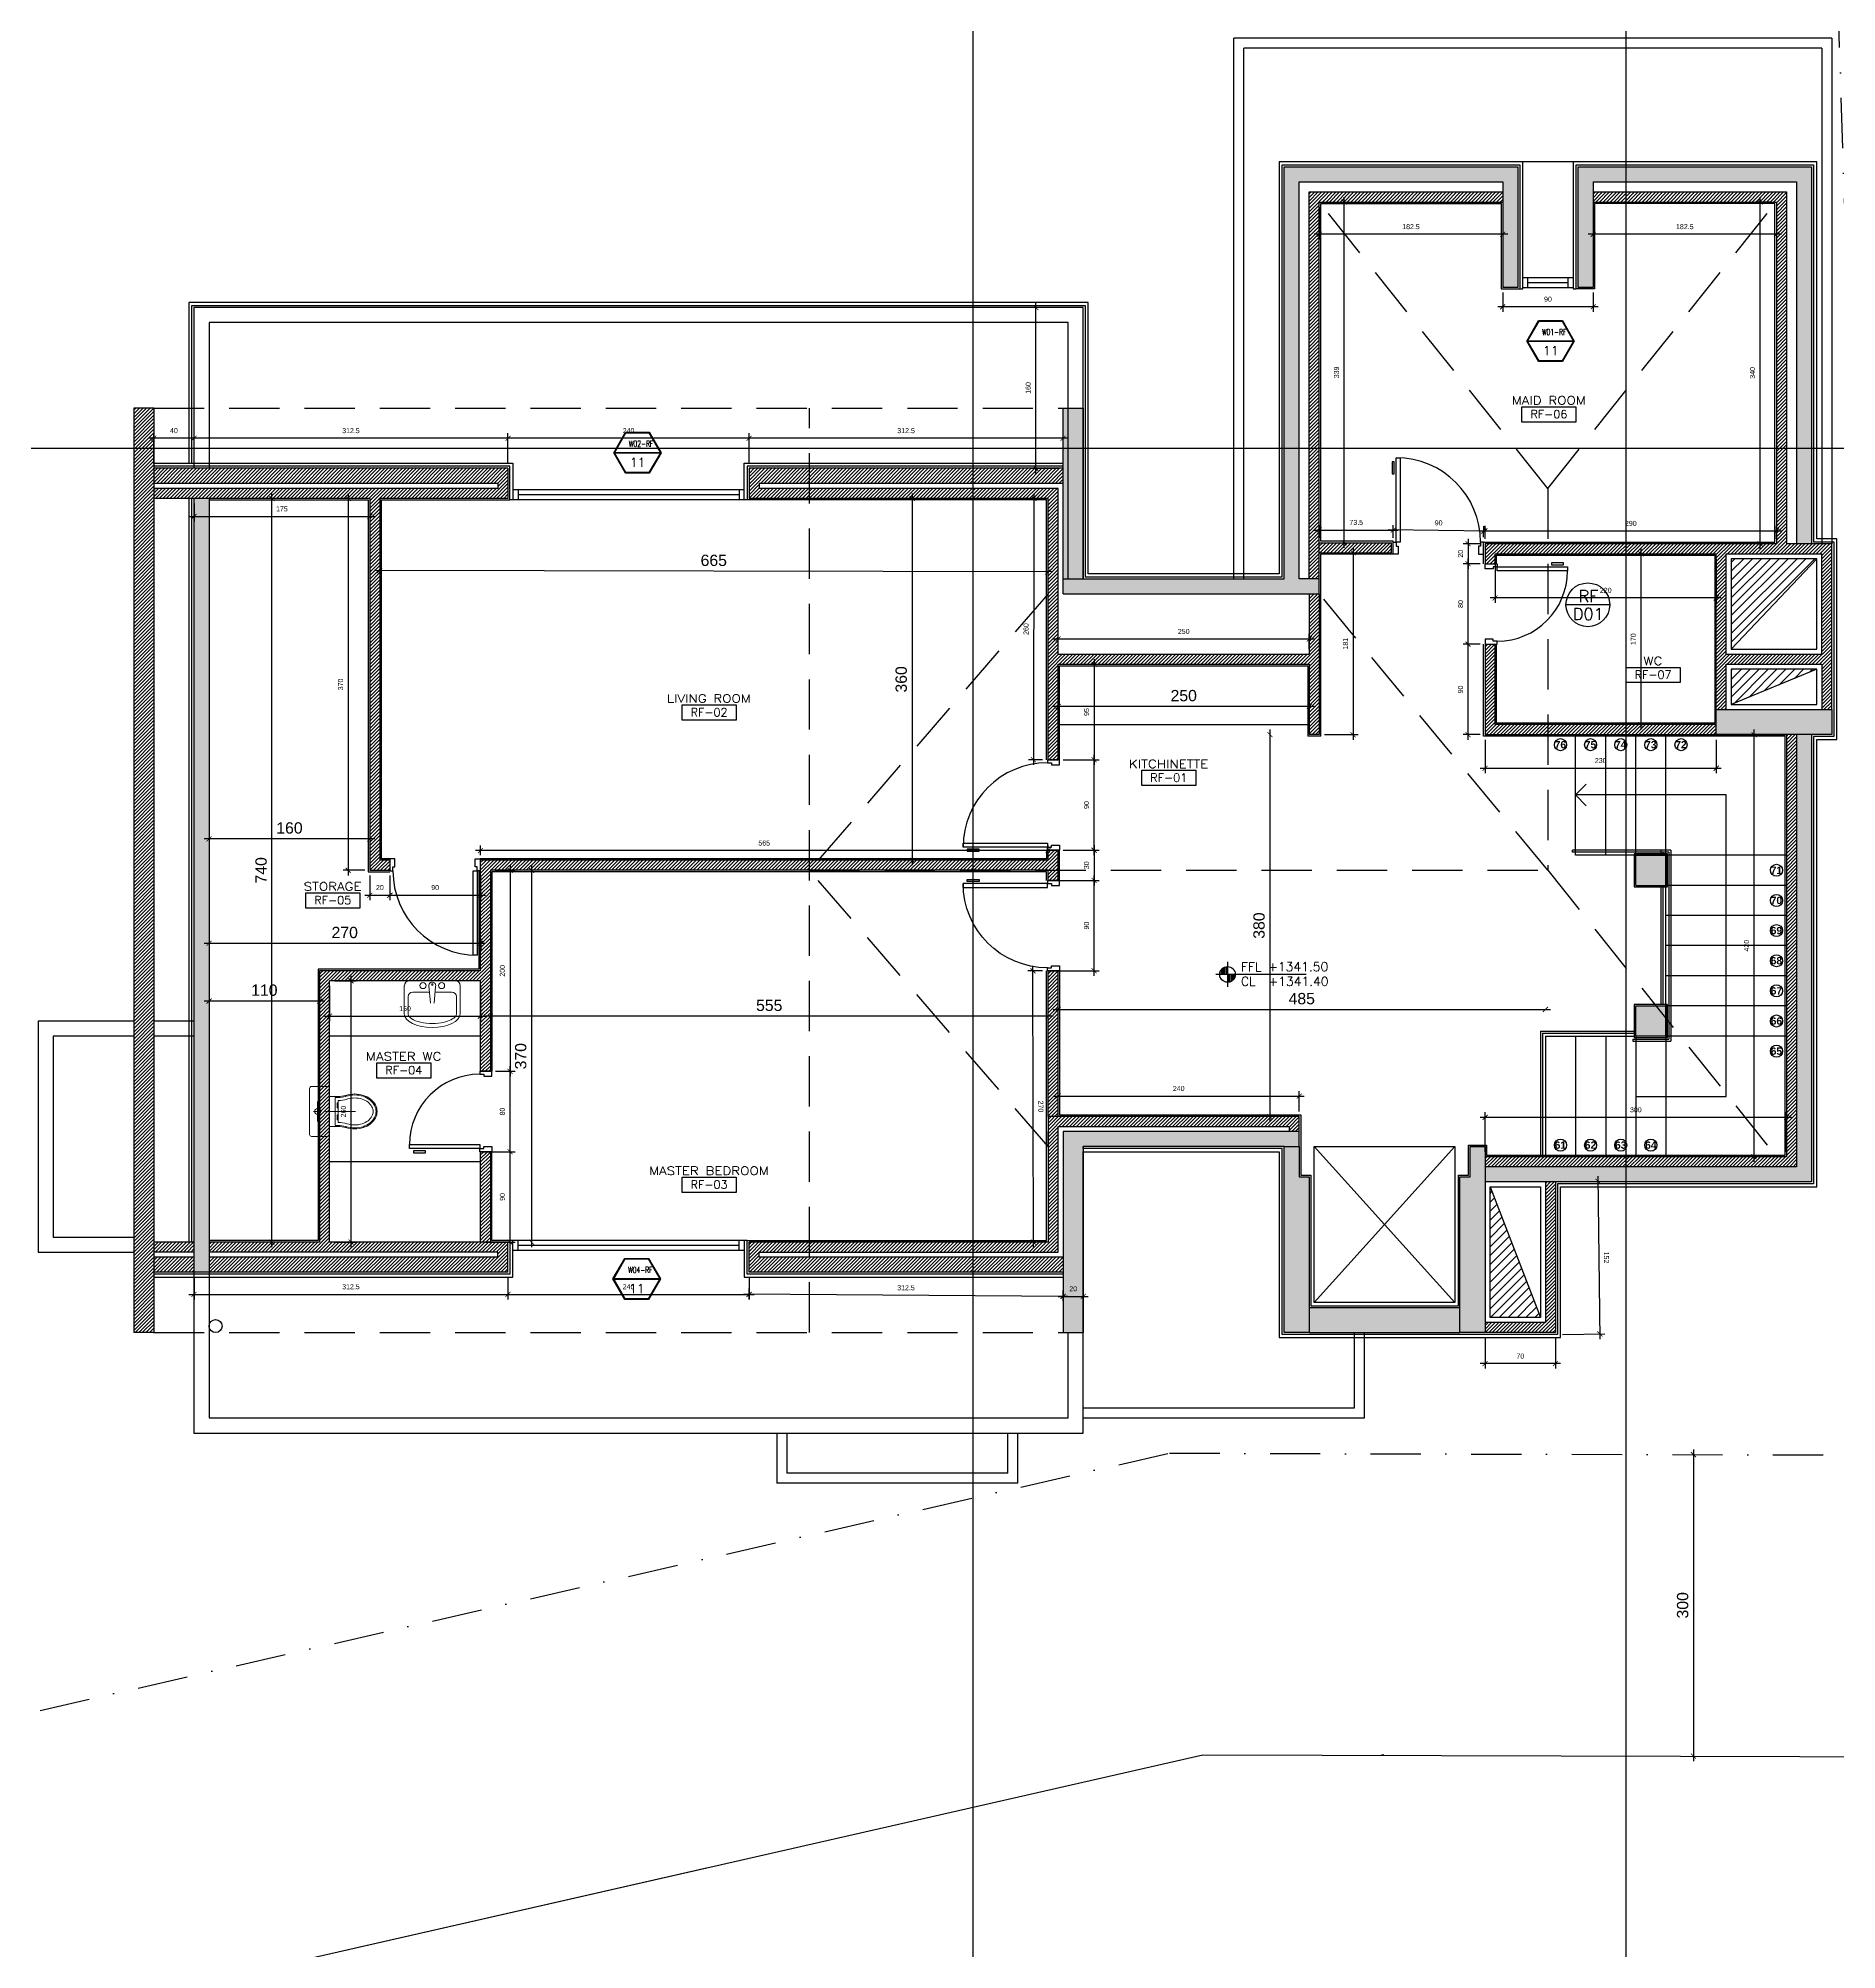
# Model space of a CAD drawing. Header units: centimetres. Extents: x 96271 to 179142, y 9855 to 112216.
# Drawn here: x 128722 to 130512, y 50661 to 52563 of the extents above; entities that cross this region are included whole.
import ezdxf
from ezdxf.enums import TextEntityAlignment as Align

# ---------------------------------------------------------------- set-up
doc = ezdxf.new("R2010")
doc.units = ezdxf.units.CM
doc.header["$LTSCALE"] = 100
doc.header["$MEASUREMENT"] = 0
doc.header["$PDSIZE"] = 0.2
doc.linetypes.add('DASHDOT', pattern=[1, 0.5, -0.25, 0, -0.25])
doc.linetypes.add('DASHED', pattern=[0.75, 0.5, -0.25])
doc.layers.get('0').update_dxf_attribs({"linetype": 'CONTINUOUS'})
doc.layers.get('DEFPOINTS').update_dxf_attribs({"linetype": 'CONTINUOUS'})
for name, color, linetype in [('0-door', 7, 'CONTINUOUS'), ('1-door', 7, 'CONTINUOUS'), ('A-ANOTATION', 7, 'CONTINUOUS'), ('A-CLADDING', 53, 'CONTINUOUS'), ('A-Dim', 2, 'CONTINUOUS'), ('A-Dim CMU', 2, 'CONTINUOUS'), ('A-DOOR-ANOT', 111, 'CONTINUOUS'), ('A-Flor-Str', 3, 'CONTINUOUS'), ('A-Glass-Full', 140, 'CONTINUOUS'), ('A-Otln-Abv', 1, 'DASHED'), ('A-Otln-Lot Limit', 4, 'CONTINUOUS'), ('A-Patt', 8, 'CONTINUOUS'), ('A-Patt-CMU', 8, 'CONTINUOUS'), ('A-Patt-Strcr', 8, 'CONTINUOUS'), ('A-PLASTER', 51, 'CONTINUOUS'), ('A-Sanitary fixt', 143, 'CONTINUOUS'), ('A-Setback', 3, 'DASHDOT'), ('A-Shaft', 31, 'CONTINUOUS'), ('A-Wall-Full', 5, 'CONTINUOUS'), ('A-Wall-Prht', 2, 'CONTINUOUS'), ('A-Wall-Strctr', 6, 'CONTINUOUS'), ('A-WINDOW-ANOT', 131, 'CONTINUOUS'), ('HANDLES', 2, 'CONTINUOUS'), ('M-DR-RW', 30, 'CONTINUOUS'), ('plan-elevation level', 7, 'CONTINUOUS'), ('plan-stair steps nbr', 224, 'CONTINUOUS')]:
    doc.layers.add(name, color=color, linetype=linetype)
doc.layers.add('A-Sect-Iden', color=191, linetype='CONTINUOUS', lineweight=25)
doc.layers.add('sanitaires', color=150, linetype='CONTINUOUS', lineweight=0)
doc.styles.add('ARIAL', font='arialbd.ttf')
doc.styles.add('ROMAND', font='romand.shx', dxfattribs={"height": 10})
doc.styles.get("Standard").update_dxf_attribs({"font": 'arial.ttf'})
doc.dimstyles.new('1-50', dxfattribs={"dimtxt": 11.25, "dimasz": 5, "dimexe": 5, "dimexo": 5, "dimgap": 5, "dimtad": 1, "dimdec": 1, "dimrnd": 0.5, "dimzin": 12, "dimdsep": 46, "dimtxsty": 'Standard', "dimblk": 'ARCHTICK', "dimcen": 0.09, "dimdle": 5, "dimadec": 0, "dimazin": 3, "dimtfac": 1, "dimtdec": 1, "dimtix": 1, "dimtofl": 0, "dimtmove": 1, "dimatfit": 3, "dimfxl": 5, "dimtolj": 1, "dimtzin": 0, "dimarcsym": 0})
pattern_1 = [(90, (894916.29, -703049.082), (14.2875, 7.14375), [0, -14.2875])]
pattern_2 = [(225, (149778.3932, 97486.4773), (1.76776695, -1.76776695), [])]

msp = doc.modelspace()

# ---------------------------------------------------------------- texts
at = {"layer": 'plan-stair steps nbr', "char_height": 7.28, "attachment_point": 1, "style": 'ARIAL'}
for s, insert in [('76', (130230.83, 51863.998)), ('75', (130260.83, 51863.998)), ('74', (130290.83, 51863.998)), ('73', (130320.83, 51863.998)), ('72', (130350.83, 51863.998)), ('71', (130445.83, 51738.998)), ('70', (130445.83, 51708.998)), ('69', (130445.83, 51678.998)), ('68', (130445.83, 51648.998)), ('67', (130445.83, 51618.998)), ('\\pt3.06204;66', (130445.83, 51588.998)), ('\\pt3.06204;65', (130445.83, 51558.998)), ('\\pt4.32068;61', (130230.83, 51465.498)), ('62', (130260.83, 51465.498)), ('63', (130290.83, 51465.498)), ('64', (130320.83, 51465.498))]:
    msp.add_mtext_dynamic_manual_height_columns(s, width=7.28, gutter_width=0.35, heights=[0], dxfattribs=dict(at, insert=insert))

# ---------------------------------------------------------------- blocks, each defined once
blk = doc.blocks.new('_ArchTick')
at = {"color": 0, "linetype": 'ByBlock', "const_width": 0.15}
blk.add_lwpolyline([(-0.5, -0.5), (0.5, 0.5)], dxfattribs=at)
blk = doc.blocks.new('*D263')
at = {"layer": 'A-Dim', "color": 0, "lineweight": -2, "transparency": 16777216}
blk.add_line((130368.9, 51158.9), (130368.9, 50848.9), dxfattribs=at)
at = {"layer": 'DEFPOINTS', "color": 0, "transparency": 16777216}
for p in [(130368.9, 51153.9), (130368.9, 50853.9), (130368.9, 50853.9)]:
    blk.add_point(p, dxfattribs=at)
at = {"layer": 'A-Dim', "color": 0, "lineweight": -2, "transparency": 16777216, "xscale": 5, "yscale": 5, "zscale": 5}
for p, rotation in [((130368.9, 51153.9), 90), ((130368.9, 50853.9), 270)]:
    blk.add_blockref('_ArchTick', p, dxfattribs=dict(at, rotation=rotation))
at = {"layer": 'A-Dim', "color": 0, "transparency": 16777216, "insert": (130358.2, 51003.9), "char_height": 11.25, "attachment_point": 5, "rotation": 90}
blk.add_mtext('\\A1;300', dxfattribs=at)
blk = doc.blocks.new('CL-FFL-PLAN')
at = {"layer": 'plan-elevation level'}
h = blk.add_hatch(dxfattribs=at)
h.set_pattern_fill('DOTS', color=232, scale=9, angle=90, style=0)
h.set_pattern_definition(pattern_1)
h.paths.add_polyline_path([(-1229, 207), (-1229, 50), (-1385, 50, -0.414214)])
h = blk.add_hatch(dxfattribs=at)
h.set_pattern_fill('DOTS', color=232, scale=9, angle=90, style=0)
h.set_pattern_definition(pattern_1)
h.paths.add_polyline_path([(-1229, 50), (-1072, 50, -0.414214), (-1229, -106)])
at = {"layer": 'plan-elevation level', "color": 7, "ltscale": 111}
for p, q in [((337, 50), (-1463, 50)), ((-1229, 301), (-1229, -200))]:
    blk.add_line(p, q, dxfattribs=at)
blk.add_circle((-1229, 50), 156, dxfattribs=at)
at = {"layer": 'plan-elevation level', "color": 111, "ltscale": 111, "style": 'ROMAND'}
for s, p in [('CL', (-960, -180)), ('FFL', (-960, 110))]:
    blk.add_text(s, height=180, dxfattribs=at).set_placement(p)
for tag, p in [('FFL', (-424, 113)), ('CL', (-417, -180))]:
    blk.add_attdef(tag, p, '', height=180, dxfattribs=at)
blk = doc.blocks.new('Dl70-12')
at = {"color": 1}
for p, q in [((0.3, 8.1), (0.7, 8.1)), ((0.3, 1.1), (0.3, 8.1)), ((0.7, 8.1), (0.7, 1.1)), ((0, -0.1), (0, 1.1)), ((0, 1.1), (0.3, 1.1)), ((0.3, 1.1), (0.3, 0.7)), ((0.7, 1.1), (0.3, 1.1)), ((0.3, 0.7), (0.5, 0.7)), ((0.5, 0.7), (0.5, -0.1)), ((7.5, 0.7), (7.5, -0.1)), ((7.7, 0.7), (7.5, 0.7)), ((7.7, 1.1), (7.7, 0.7)), ((8, 1.1), (7.7, 1.1)), ((8, -0.1), (8, 1.1)), ((0.5, -0.1), (0, -0.1)), ((7.5, -0.1), (8, -0.1))]:
    blk.add_line(p, q, dxfattribs=at)
at = {"color": 7}
blk.add_arc((0.7, 1.1), 7, 0, 90, dxfattribs=at)
at = {"layer": 'HANDLES'}
blk.add_lwpolyline([(0.1, 7.7), (-0.1, 7.7), (-0.1, 6.5), (0.1, 6.5), (0.1, 7.7)], dxfattribs=at)
blk = doc.blocks.new('*D623')
at = {"layer": 'A-Dim CMU', "color": 0, "lineweight": -2, "transparency": 16777216}
blk.add_line((130316.6, 52055.3), (130316.6, 51875.3), dxfattribs=at)
at = {"layer": 'DEFPOINTS', "color": 0, "transparency": 16777216}
for p in [(130316.6, 52050.3), (130316.6, 51880.3), (130316.6, 51880.3)]:
    blk.add_point(p, dxfattribs=at)
at = {"layer": 'A-Dim CMU', "color": 0, "lineweight": -2, "transparency": 16777216, "xscale": 5, "yscale": 5, "zscale": 5}
for p, rotation in [((130316.6, 52050.3), 90), ((130316.6, 51880.3), 270)]:
    blk.add_blockref('_ArchTick', p, dxfattribs=dict(at, rotation=rotation))
at = {"layer": 'A-Dim CMU', "color": 0, "transparency": 16777216, "insert": (130309, 51965.3), "char_height": 5, "attachment_point": 5, "rotation": 90}
blk.add_mtext('\\A1;170', dxfattribs=at)
blk = doc.blocks.new('*D624')
at = {"layer": 'A-Dim CMU', "color": 0, "lineweight": -2, "transparency": 16777216}
for p, q in [((130171.6, 52045.3), (130171.6, 52001.4)), ((130391.6, 52045.3), (130391.6, 52001.4)), ((130396.6, 52006.4), (130166.6, 52006.4))]:
    blk.add_line(p, q, dxfattribs=at)
at = {"layer": 'DEFPOINTS', "color": 0, "transparency": 16777216}
for p in [(130171.6, 52050.3), (130391.6, 52050.3), (130171.6, 52006.4)]:
    blk.add_point(p, dxfattribs=at)
at = {"layer": 'A-Dim CMU', "color": 0, "lineweight": -2, "transparency": 16777216, "xscale": 5, "yscale": 5, "zscale": 5, "rotation": 180}
blk.add_blockref('_ArchTick', (130171.6, 52006.4), dxfattribs=at)
at = {"layer": 'A-Dim CMU', "color": 0, "lineweight": -2, "transparency": 16777216, "xscale": 5, "yscale": 5, "zscale": 5}
blk.add_blockref('_ArchTick', (130391.6, 52006.4), dxfattribs=at)
at = {"layer": 'A-Dim CMU', "color": 0, "transparency": 16777216, "insert": (130281.6, 52013.9), "char_height": 5, "attachment_point": 5}
blk.add_mtext('\\A1;220', dxfattribs=at)
blk = doc.blocks.new('*D625')
at = {"layer": 'A-Dim CMU', "color": 0, "lineweight": -2, "transparency": 16777216}
for p, q in [((129996.6, 52395.3), (129996.6, 52363.2)), ((130179.1, 52395.3), (130179.1, 52363.2)), ((130184.1, 52368.2), (129991.6, 52368.2))]:
    blk.add_line(p, q, dxfattribs=at)
at = {"layer": 'DEFPOINTS', "color": 0, "transparency": 16777216}
for p in [(129996.6, 52400.3), (130179.1, 52400.3), (129996.6, 52368.2)]:
    blk.add_point(p, dxfattribs=at)
at = {"layer": 'A-Dim CMU', "color": 0, "lineweight": -2, "transparency": 16777216, "xscale": 5, "yscale": 5, "zscale": 5, "rotation": 180}
blk.add_blockref('_ArchTick', (129996.6, 52368.2), dxfattribs=at)
at = {"layer": 'A-Dim CMU', "color": 0, "lineweight": -2, "transparency": 16777216, "xscale": 5, "yscale": 5, "zscale": 5}
blk.add_blockref('_ArchTick', (130179.1, 52368.2), dxfattribs=at)
at = {"layer": 'A-Dim CMU', "color": 0, "transparency": 16777216, "insert": (130087.8, 52375.8), "char_height": 5, "attachment_point": 5}
blk.add_mtext('\\A1;182.5', dxfattribs=at)
blk = doc.blocks.new('*D626')
at = {"layer": 'A-Dim CMU', "color": 0, "lineweight": -2, "transparency": 16777216}
for p, q in [((130001.6, 52400.3), (130026.3, 52400.3)), ((130021.3, 52056.3), (130021.3, 52405.3)), ((130001.6, 52061.3), (130026.3, 52061.3))]:
    blk.add_line(p, q, dxfattribs=at)
at = {"layer": 'DEFPOINTS', "color": 0, "transparency": 16777216}
for p in [(129996.6, 52400.3), (130021.3, 52400.3), (129996.6, 52061.3)]:
    blk.add_point(p, dxfattribs=at)
at = {"layer": 'A-Dim CMU', "color": 0, "lineweight": -2, "transparency": 16777216, "xscale": 5, "yscale": 5, "zscale": 5}
for p, rotation in [((130021.3, 52400.3), 90), ((130021.3, 52061.3), 270)]:
    blk.add_blockref('_ArchTick', p, dxfattribs=dict(at, rotation=rotation))
at = {"layer": 'A-Dim CMU', "color": 0, "transparency": 16777216, "insert": (130013.7, 52230.8), "char_height": 5, "attachment_point": 5, "rotation": 90}
blk.add_mtext('\\A1;339', dxfattribs=at)
blk = doc.blocks.new('WINDOW-TAGS')
at = {"color": 4}
for p, q in [((231, 535), (1283, 535)), ((231, 528), (1283, 528)), ((231, 521), (1283, 521))]:
    blk.add_line(p, q, dxfattribs=at)
for points in [[(1299, 528), (1028, 997), (486, 997), (215, 528), (486, 58), (1028, 58)], [(1291, 528), (1024, 990), (490, 990), (223, 528), (490, 65), (1024, 65)], [(1283, 528), (1020, 983), (494, 983), (231, 528), (494, 72), (1020, 72)]]:
    blk.add_lwpolyline(points, close=True, dxfattribs=at)
at = {"color": 4, "style": 'ROMAND'}
for tag, p in [('LEVEL', (761, 644)), ('WINDOW-NO', (871, 199))]:
    blk.add_attdef(tag, text='', height=210, dxfattribs=at).set_placement(p, align=Align.CENTER)
blk = doc.blocks.new('*D627')
at = {"layer": 'A-Dim CMU', "color": 0, "lineweight": -2, "transparency": 16777216}
for p, q in [((130269.1, 52395.3), (130269.1, 52363.2)), ((130451.6, 52395.3), (130451.6, 52363.2)), ((130456.6, 52368.2), (130264.1, 52368.2))]:
    blk.add_line(p, q, dxfattribs=at)
at = {"layer": 'DEFPOINTS', "color": 0, "transparency": 16777216}
for p in [(130269.1, 52400.3), (130451.6, 52400.3), (130269.1, 52368.2)]:
    blk.add_point(p, dxfattribs=at)
at = {"layer": 'A-Dim CMU', "color": 0, "lineweight": -2, "transparency": 16777216, "xscale": 5, "yscale": 5, "zscale": 5, "rotation": 180}
blk.add_blockref('_ArchTick', (130269.1, 52368.2), dxfattribs=at)
at = {"layer": 'A-Dim CMU', "color": 0, "lineweight": -2, "transparency": 16777216, "xscale": 5, "yscale": 5, "zscale": 5}
blk.add_blockref('_ArchTick', (130451.6, 52368.2), dxfattribs=at)
at = {"layer": 'A-Dim CMU', "color": 0, "transparency": 16777216, "insert": (130360.3, 52375.8), "char_height": 5, "attachment_point": 5}
blk.add_mtext('\\A1;182.5', dxfattribs=at)
blk = doc.blocks.new('DOOR NO')
blk.add_line((1261, 534), (661, 534))
blk.add_circle((961, 534), 300)
at = {"style": 'ROMAND'}
for tag, p in [('LEVEL', (969, 572)), ('DOOR', (966, 327))]:
    blk.add_attdef(tag, text='', height=162, dxfattribs=at).set_placement(p, align=Align.CENTER)
blk = doc.blocks.new('*D628')
at = {"layer": 'A-Dim CMU', "color": 0, "lineweight": -2, "transparency": 16777216}
for p, q in [((130156.6, 52073), (130456.6, 52073)), ((130161.6, 52065.3), (130161.6, 52078)), ((130451.6, 52065.3), (130451.6, 52078))]:
    blk.add_line(p, q, dxfattribs=at)
at = {"layer": 'DEFPOINTS', "color": 0, "transparency": 16777216}
for p in [(130451.6, 52073), (130161.6, 52060.3), (130451.6, 52060.3)]:
    blk.add_point(p, dxfattribs=at)
at = {"layer": 'A-Dim CMU', "color": 0, "lineweight": -2, "transparency": 16777216, "xscale": 5, "yscale": 5, "zscale": 5, "rotation": 180}
blk.add_blockref('_ArchTick', (130161.6, 52073), dxfattribs=at)
at = {"layer": 'A-Dim CMU', "color": 0, "lineweight": -2, "transparency": 16777216, "xscale": 5, "yscale": 5, "zscale": 5}
blk.add_blockref('_ArchTick', (130451.6, 52073), dxfattribs=at)
at = {"layer": 'A-Dim CMU', "color": 0, "transparency": 16777216, "insert": (130306.6, 52080.5), "char_height": 5, "attachment_point": 5}
blk.add_mtext('\\A1;290', dxfattribs=at)
blk = doc.blocks.new('*D629')
at = {"layer": 'A-Dim CMU', "color": 0, "lineweight": -2, "transparency": 16777216}
for p, q in [((130156.6, 51960.3), (130139.6, 51960.3)), ((130144.6, 51865.3), (130144.6, 51965.3)), ((130156.6, 51870.3), (130139.6, 51870.3))]:
    blk.add_line(p, q, dxfattribs=at)
at = {"layer": 'DEFPOINTS', "color": 0, "transparency": 16777216}
for p in [(130144.6, 51960.3), (130161.6, 51960.3), (130161.6, 51870.3)]:
    blk.add_point(p, dxfattribs=at)
at = {"layer": 'A-Dim CMU', "color": 0, "lineweight": -2, "transparency": 16777216, "xscale": 5, "yscale": 5, "zscale": 5}
for p, rotation in [((130144.6, 51960.3), 90), ((130144.6, 51870.3), 270)]:
    blk.add_blockref('_ArchTick', p, dxfattribs=dict(at, rotation=rotation))
at = {"layer": 'A-Dim CMU', "color": 0, "transparency": 16777216, "insert": (130137.1, 51915.3), "char_height": 5, "attachment_point": 5, "rotation": 90}
blk.add_mtext('\\A1;90', dxfattribs=at)
blk = doc.blocks.new('*D630')
at = {"layer": 'A-Dim CMU', "color": 0, "lineweight": -2, "transparency": 16777216}
for p, q in [((130161.6, 51865.3), (130161.6, 51831.9)), ((130391.6, 51865.3), (130391.6, 51831.9)), ((130156.6, 51836.9), (130396.6, 51836.9))]:
    blk.add_line(p, q, dxfattribs=at)
at = {"layer": 'DEFPOINTS', "color": 0, "transparency": 16777216}
for p in [(130161.6, 51870.3), (130391.6, 51870.3), (130391.6, 51836.9)]:
    blk.add_point(p, dxfattribs=at)
at = {"layer": 'A-Dim CMU', "color": 0, "lineweight": -2, "transparency": 16777216, "xscale": 5, "yscale": 5, "zscale": 5, "rotation": 180}
blk.add_blockref('_ArchTick', (130161.6, 51836.9), dxfattribs=at)
at = {"layer": 'A-Dim CMU', "color": 0, "lineweight": -2, "transparency": 16777216, "xscale": 5, "yscale": 5, "zscale": 5}
blk.add_blockref('_ArchTick', (130391.6, 51836.9), dxfattribs=at)
at = {"layer": 'A-Dim CMU', "color": 0, "transparency": 16777216, "insert": (130276.6, 51844.5), "char_height": 5, "attachment_point": 5}
blk.add_mtext('\\A1;230', dxfattribs=at)
blk = doc.blocks.new('*D631')
at = {"layer": 'A-Dim', "color": 0, "lineweight": -2, "transparency": 16777216}
for p, q in [((130161.6, 51455.3), (130161.6, 51494.5)), ((130461.6, 51455.3), (130461.6, 51494.5)), ((130466.6, 51489.5), (130156.6, 51489.5))]:
    blk.add_line(p, q, dxfattribs=at)
at = {"layer": 'DEFPOINTS', "color": 0, "transparency": 16777216}
for p in [(130161.6, 51489.5), (130161.6, 51450.3), (130461.6, 51450.3)]:
    blk.add_point(p, dxfattribs=at)
at = {"layer": 'A-Dim', "color": 0, "lineweight": -2, "transparency": 16777216, "xscale": 5, "yscale": 5, "zscale": 5, "rotation": 180}
blk.add_blockref('_ArchTick', (130161.6, 51489.5), dxfattribs=at)
at = {"layer": 'A-Dim', "color": 0, "lineweight": -2, "transparency": 16777216, "xscale": 5, "yscale": 5, "zscale": 5}
blk.add_blockref('_ArchTick', (130461.6, 51489.5), dxfattribs=at)
at = {"layer": 'A-Dim', "color": 0, "transparency": 16777216, "insert": (130311.6, 51497), "char_height": 5, "attachment_point": 5}
blk.add_mtext('\\A1;300', dxfattribs=at)
blk = doc.blocks.new('*D632')
at = {"layer": 'A-Dim CMU', "color": 0, "lineweight": -2, "transparency": 16777216}
for p, q in [((130144.6, 51955.3), (130144.6, 52045.3)), ((130156.6, 52040.3), (130139.6, 52040.3)), ((130156.6, 51960.3), (130139.6, 51960.3))]:
    blk.add_line(p, q, dxfattribs=at)
at = {"layer": 'DEFPOINTS', "color": 0, "transparency": 16777216}
for p in [(130144.6, 52040.3), (130161.6, 52040.3), (130161.6, 51960.3)]:
    blk.add_point(p, dxfattribs=at)
at = {"layer": 'A-Dim CMU', "color": 0, "lineweight": -2, "transparency": 16777216, "xscale": 5, "yscale": 5, "zscale": 5}
for p, rotation in [((130144.6, 52040.3), 90), ((130144.6, 51960.3), 270)]:
    blk.add_blockref('_ArchTick', p, dxfattribs=dict(at, rotation=rotation))
at = {"layer": 'A-Dim CMU', "color": 0, "transparency": 16777216, "insert": (130137.1, 52000.3), "char_height": 5, "attachment_point": 5, "rotation": 90}
blk.add_mtext('\\A1;80', dxfattribs=at)
blk = doc.blocks.new('room tag')
at = {"color": 7}
blk.add_lwpolyline([(-571, 112), (613, 112), (613, -224), (-571, -224)], close=True, dxfattribs=at)
at = {"color": 2, "style": 'ROMAND'}
blk.add_attdef('ROOM.NO', text='', height=180, dxfattribs=at).set_placement((20, -140), align=Align.CENTER)
at = {"color": 30, "style": 'ROMAND', "width": 1.2}
blk.add_attdef('ROOM', text='', height=180, dxfattribs=at).set_placement((17, 162), align=Align.CENTER)
blk = doc.blocks.new('*D633')
at = {"layer": 'A-Dim CMU', "color": 0, "lineweight": -2, "transparency": 16777216}
for p, q in [((130144.6, 52065.3), (130144.6, 52035.3)), ((130156.6, 52060.3), (130139.6, 52060.3)), ((130156.6, 52040.3), (130139.6, 52040.3))]:
    blk.add_line(p, q, dxfattribs=at)
at = {"layer": 'DEFPOINTS', "color": 0, "transparency": 16777216}
for p in [(130161.6, 52060.3), (130144.6, 52040.3), (130161.6, 52040.3)]:
    blk.add_point(p, dxfattribs=at)
at = {"layer": 'A-Dim CMU', "color": 0, "lineweight": -2, "transparency": 16777216, "xscale": 5, "yscale": 5, "zscale": 5}
for p, rotation in [((130144.6, 52060.3), 90), ((130144.6, 52040.3), 270)]:
    blk.add_blockref('_ArchTick', p, dxfattribs=dict(at, rotation=rotation))
at = {"layer": 'A-Dim CMU', "color": 0, "transparency": 16777216, "insert": (130137.1, 52050.3), "char_height": 5, "attachment_point": 5, "rotation": 90}
blk.add_mtext('\\A1;20', dxfattribs=at)
blk = doc.blocks.new('*D634')
at = {"layer": 'A-Dim CMU', "color": 0, "lineweight": -2, "transparency": 16777216}
for p, q in [((130446.6, 52400.3), (130430.3, 52400.3)), ((130435.3, 52055.3), (130435.3, 52405.3)), ((130446.6, 52060.3), (130430.3, 52060.3))]:
    blk.add_line(p, q, dxfattribs=at)
at = {"layer": 'DEFPOINTS', "color": 0, "transparency": 16777216}
for p in [(130435.3, 52400.3), (130451.6, 52400.3), (130451.6, 52060.3)]:
    blk.add_point(p, dxfattribs=at)
at = {"layer": 'A-Dim CMU', "color": 0, "lineweight": -2, "transparency": 16777216, "xscale": 5, "yscale": 5, "zscale": 5}
for p, rotation in [((130435.3, 52400.3), 90), ((130435.3, 52060.3), 270)]:
    blk.add_blockref('_ArchTick', p, dxfattribs=dict(at, rotation=rotation))
at = {"layer": 'A-Dim CMU', "color": 0, "transparency": 16777216, "insert": (130427.7, 52230.3), "char_height": 5, "attachment_point": 5, "rotation": 90}
blk.add_mtext('\\A1;340', dxfattribs=at)
blk = doc.blocks.new('*D635')
at = {"layer": 'A-Dim', "color": 0, "lineweight": -2, "transparency": 16777216}
for p, q in [((130429.3, 51445.3), (130429.3, 51875.3)), ((130456.6, 51870.3), (130424.3, 51870.3)), ((130456.6, 51450.3), (130424.3, 51450.3))]:
    blk.add_line(p, q, dxfattribs=at)
at = {"layer": 'DEFPOINTS', "color": 0, "transparency": 16777216}
for p in [(130429.3, 51870.3), (130461.6, 51870.3), (130461.6, 51450.3)]:
    blk.add_point(p, dxfattribs=at)
at = {"layer": 'A-Dim', "color": 0, "lineweight": -2, "transparency": 16777216, "xscale": 5, "yscale": 5, "zscale": 5}
for p, rotation in [((130429.3, 51870.3), 90), ((130429.3, 51450.3), 270)]:
    blk.add_blockref('_ArchTick', p, dxfattribs=dict(at, rotation=rotation))
at = {"layer": 'A-Dim', "color": 0, "transparency": 16777216, "insert": (130421.8, 51660.3), "char_height": 5, "attachment_point": 5, "rotation": 90}
blk.add_mtext('\\A1;420', dxfattribs=at)
blk = doc.blocks.new('*D636')
at = {"layer": 'A-Dim CMU', "color": 0, "lineweight": -2, "transparency": 16777216}
for p, q in [((130236.6, 51425.4), (130278.8, 51426)), ((130273.7, 51430.9), (130275.8, 51268.9)), ((130238.6, 51273.4), (130280.8, 51274))]:
    blk.add_line(p, q, dxfattribs=at)
at = {"layer": 'DEFPOINTS', "color": 0, "transparency": 16777216}
for p in [(130231.6, 51425.3), (130233.6, 51273.3), (130275.8, 51273.9)]:
    blk.add_point(p, dxfattribs=at)
at = {"layer": 'A-Dim CMU', "color": 0, "lineweight": -2, "transparency": 16777216, "xscale": 5, "yscale": 5, "zscale": 5}
for p, rotation in [((130273.8, 51425.9), 90.75384833304845), ((130275.8, 51273.9), 270.7538483330484)]:
    blk.add_blockref('_ArchTick', p, dxfattribs=dict(at, rotation=rotation))
at = {"layer": 'A-Dim CMU', "color": 0, "transparency": 16777216, "insert": (130282.3, 51350), "char_height": 5, "attachment_point": 5, "rotation": 270.7538}
blk.add_mtext('\\A1;152', dxfattribs=at)
blk = doc.blocks.new('*D637')
at = {"layer": 'A-Dim CMU', "color": 0, "lineweight": -2, "transparency": 16777216}
for p, q in [((130161.6, 51270.3), (130161.6, 51239.4)), ((130231.6, 51270.3), (130231.6, 51239.4)), ((130236.6, 51244.4), (130156.6, 51244.4))]:
    blk.add_line(p, q, dxfattribs=at)
at = {"layer": 'DEFPOINTS', "color": 0, "transparency": 16777216}
for p in [(130161.6, 51275.3), (130231.6, 51275.3), (130161.6, 51244.4)]:
    blk.add_point(p, dxfattribs=at)
at = {"layer": 'A-Dim CMU', "color": 0, "lineweight": -2, "transparency": 16777216, "xscale": 5, "yscale": 5, "zscale": 5}
for p, rotation in [((130161.6, 51244.4), 179.9999999999762), ((130231.6, 51244.4), 359.9999999999762)]:
    blk.add_blockref('_ArchTick', p, dxfattribs=dict(at, rotation=rotation))
at = {"layer": 'A-Dim CMU', "color": 0, "transparency": 16777216, "insert": (130196.6, 51251.9), "char_height": 5, "attachment_point": 5}
blk.add_mtext('\\A1;70', dxfattribs=at)
blk = doc.blocks.new('SIEGE')
at = {"layer": 'sanitaires'}
for p, q in [((0.04, 0), (0.12, 0)), ((0.08, -0.1), (0.08, 0.1)), ((0.16, 0), (0.46, 0))]:
    blk.add_line(p, q, dxfattribs=at)
for points in [[(0, -0.23), (0, 0.23, -0.414214), (0.02, 0.25), (0.18, 0.25, -0.414214), (0.2, 0.23), (0.2, -0.23, -0.414214), (0.18, -0.25), (0.02, -0.25, -0.414214)], [(0.255, 0.14), (0.286, 0.14, 0.070503), (0.362, 0.151, -0.002744), (0.365, 0.152, -0.078075), (0.45, 0.165, -0.078075), (0.535, 0.152, -0.087567), (0.603, 0.116, -0.105488), (0.65, 0.06, -0.122953), (0.665, 0, -0.122953), (0.65, -0.06, -0.105488), (0.603, -0.116, -0.087567), (0.535, -0.152, -0.078075), (0.45, -0.165, -0.078075), (0.365, -0.152, -0.002744), (0.362, -0.151, 0.070503), (0.286, -0.14), (0.255, -0.14)], [(0.285, 0.11), (0.286, 0.11, 0.071649), (0.372, 0.122, -0.002744), (0.374, 0.123, -0.078075), (0.45, 0.135, -0.078075), (0.526, 0.123, -0.087567), (0.585, 0.092, -0.105488), (0.624, 0.046, -0.122953), (0.635, 0, -0.122953), (0.624, -0.046, -0.105488), (0.585, -0.092, -0.087567), (0.526, -0.123, -0.078075), (0.45, -0.135, -0.078075), (0.374, -0.123, -0.002744), (0.372, -0.122, 0.071649), (0.286, -0.11), (0.285, -0.11)]]:
    blk.add_lwpolyline(points, format="xyb", close=True, dxfattribs=at)
blk.add_lwpolyline([(0.2, 0.15), (0.286, 0.15, 0.070055), (0.359, 0.16, -0.002744), (0.362, 0.161, -0.078075), (0.45, 0.175, -0.078075), (0.538, 0.161, -0.087567), (0.609, 0.124, -0.105488), (0.659, 0.065, -0.122953), (0.675, 0, -0.122953), (0.659, -0.065, -0.105488), (0.609, -0.124, -0.087567), (0.538, -0.161, -0.078075), (0.45, -0.175, -0.078075), (0.362, -0.161, -0.002744), (0.359, -0.16, 0.070055), (0.286, -0.15), (0.2, -0.15)], format="xyb", dxfattribs=at)
for points in [[(0.285, 0.085), (0.275, 0.085), (0.275, 0.035), (0.285, 0.035)], [(0.285, -0.085), (0.275, -0.085), (0.275, -0.035), (0.285, -0.035)]]:
    blk.add_lwpolyline(points, dxfattribs=at)
blk.add_circle((0.08, 0), 0.03, dxfattribs=at)
blk = doc.blocks.new('A$C16793335')
at = {"layer": 'sanitaires'}
for p, q in [((-22.9, 1.4), (23.4, 1.4)), ((-27.6, -3.3), (-27.6, -31.4)), ((-23.9, -14.4), (-23.9, -31.4)), ((-2.5, -9.8), (-19.2, -9.8)), ((-1.5, -21), (-3.1, -4.3)), ((2, -21), (3.7, -3.7)), ((19.7, -9.8), (3.1, -9.8)), ((24.4, -14.4), (24.4, -31.4)), ((28.1, -3.3), (28.1, -31.4))]:
    blk.add_line(p, q, dxfattribs=at)
for centre, radius in [((-9, -3.4), 3.02), ((0.3, -2.3), 0.741), ((9.5, -3.4), 3.02)]:
    blk.add_circle(centre, radius, dxfattribs=at)
for centre, radius, start, end in [((-22.9, -3.3), 4.64, 90, 180), ((0.3, -3.4), 3.43, 354.035, 194.3631), ((23.4, -3.3), 4.64, 0, 90), ((-19.2, -14.4), 4.64, 90, 180), ((19.7, -14.4), 4.64, 0, 90)]:
    blk.add_arc(centre, radius, start, end, dxfattribs=at)
at = {"layer": 'sanitaires', "extrusion": (0, 0, -1)}
blk.add_ellipse((0.3, -31.4), major_axis=(-27.8, 0), ratio=0.489262, start_param=3.141593, end_param=6.283185, dxfattribs=at)
at = {"layer": 'sanitaires'}
blk.add_open_spline([(24.4, -31.4), (24.4, -32.3), (24, -33.3), (21.7, -35.8), (19.6, -37.2), (11, -40.8), (1.9, -41.9), (-12.5, -40.1), (-18.1, -38), (-23.2, -34), (-23.9, -32.5), (-23.9, -31.4)], degree=3, knots=[0, 0, 0, 0, 0.429762, 0.429762, 0.859523, 0.859523, 1.816754, 1.816754, 2.581686, 2.581686, 3.141593, 3.141593, 3.141593, 3.141593], dxfattribs=at)
blk = doc.blocks.new('Dl80-12')
at = {"color": 1}
for p, q in [((0.3, 1.1), (0.3, 9.5)), ((0.3, 9.5), (0.7, 9.5)), ((0.7, 9.5), (0.7, 1.1)), ((0, -0.1), (0, 1.1)), ((0, 1.1), (0.3, 1.1)), ((0.3, 1.1), (0.3, 0.7)), ((0.7, 1.1), (0.3, 1.1)), ((0.3, 0.7), (0.5, 0.7)), ((0.5, 0.7), (0.5, -0.1)), ((8.7, 0.7), (8.5, 0.7)), ((8.5, 0.7), (8.5, -0.1)), ((8.7, 1.1), (8.7, 0.7)), ((9, 1.1), (8.7, 1.1)), ((9, -0.1), (9, 1.1)), ((0.5, -0.1), (0, -0.1)), ((8.5, -0.1), (9, -0.1))]:
    blk.add_line(p, q, dxfattribs=at)
at = {"color": 7}
blk.add_arc((0.3, 1.1), 8.4, 0, 90, dxfattribs=at)
at = {"layer": 'HANDLES'}
blk.add_lwpolyline([(0.1, 9.1), (-0.1, 9.1), (-0.1, 7.9), (0.1, 7.9), (0.1, 9.1)], dxfattribs=at)
blk = doc.blocks.new('*D638')
at = {"layer": 'A-Dim', "color": 0, "lineweight": -2, "transparency": 16777216}
blk.add_line((129731.6, 51590.2), (129166.6, 51590.2), dxfattribs=at)
at = {"layer": 'DEFPOINTS', "color": 0, "transparency": 16777216}
for p in [(129171.6, 51635.3), (129726.6, 51635.3), (129171.6, 51590.2)]:
    blk.add_point(p, dxfattribs=at)
at = {"layer": 'A-Dim', "color": 0, "lineweight": -2, "transparency": 16777216, "xscale": 5, "yscale": 5, "zscale": 5, "rotation": 180}
blk.add_blockref('_ArchTick', (129171.6, 51590.2), dxfattribs=at)
at = {"layer": 'A-Dim', "color": 0, "lineweight": -2, "transparency": 16777216, "xscale": 5, "yscale": 5, "zscale": 5}
blk.add_blockref('_ArchTick', (129726.6, 51590.2), dxfattribs=at)
at = {"layer": 'A-Dim', "color": 0, "transparency": 16777216, "insert": (129449.1, 51600.9), "char_height": 11.25, "attachment_point": 5}
blk.add_mtext('\\A1;555', dxfattribs=at)
blk = doc.blocks.new('*D639')
at = {"layer": 'A-Dim', "color": 0, "lineweight": -2, "transparency": 16777216}
blk.add_line((129212.5, 51740.3), (129212.5, 51360.3), dxfattribs=at)
at = {"layer": 'DEFPOINTS', "color": 0, "transparency": 16777216}
for p in [(129171.6, 51735.3), (129171.6, 51365.3), (129212.5, 51365.3)]:
    blk.add_point(p, dxfattribs=at)
at = {"layer": 'A-Dim', "color": 0, "lineweight": -2, "transparency": 16777216, "xscale": 5, "yscale": 5, "zscale": 5}
for p, rotation in [((129212.5, 51735.3), 90), ((129212.5, 51365.3), 270)]:
    blk.add_blockref('_ArchTick', p, dxfattribs=dict(at, rotation=rotation))
at = {"layer": 'A-Dim', "color": 0, "transparency": 16777216, "insert": (129201.8, 51550.3), "char_height": 11.25, "attachment_point": 5, "rotation": 90}
blk.add_mtext('\\A1;370', dxfattribs=at)
blk = doc.blocks.new('*D640')
at = {"layer": 'A-Dim', "color": 0, "lineweight": -2, "transparency": 16777216}
blk.add_line((129731.4, 52032.2), (129056.4, 52033.7), dxfattribs=at)
at = {"layer": 'DEFPOINTS', "color": 0, "transparency": 16777216}
for p in [(129061.6, 52105.3), (129726.6, 52103.8), (129061.4, 52033.7)]:
    blk.add_point(p, dxfattribs=at)
at = {"layer": 'A-Dim', "color": 0, "lineweight": -2, "transparency": 16777216, "xscale": 5, "yscale": 5, "zscale": 5}
for p, rotation in [((129061.4, 52033.7), 179.87076161878), ((129726.4, 52032.2), 359.8707616187799)]:
    blk.add_blockref('_ArchTick', p, dxfattribs=dict(at, rotation=rotation))
at = {"layer": 'A-Dim', "color": 0, "transparency": 16777216, "insert": (129393.9, 52043.7), "char_height": 11.25, "attachment_point": 5, "rotation": 359.8708}
blk.add_mtext('\\A1;665', dxfattribs=at)
blk = doc.blocks.new('*D641')
at = {"layer": 'A-Dim', "color": 0, "lineweight": -2, "transparency": 16777216}
blk.add_line((129591.3, 52110.3), (129591.3, 51740.3), dxfattribs=at)
at = {"layer": 'DEFPOINTS', "color": 0, "transparency": 16777216}
for p in [(129726.6, 52105.3), (129591.3, 51745.3), (129726.6, 51745.3)]:
    blk.add_point(p, dxfattribs=at)
at = {"layer": 'A-Dim', "color": 0, "lineweight": -2, "transparency": 16777216, "xscale": 5, "yscale": 5, "zscale": 5}
for p, rotation in [((129591.3, 52105.3), 90), ((129591.3, 51745.3), 270)]:
    blk.add_blockref('_ArchTick', p, dxfattribs=dict(at, rotation=rotation))
at = {"layer": 'A-Dim', "color": 0, "transparency": 16777216, "insert": (129580.5, 51925.3), "char_height": 11.25, "attachment_point": 5, "rotation": 90}
blk.add_mtext('\\A1;360', dxfattribs=at)
blk = doc.blocks.new('*D642')
at = {"layer": 'A-Dim CMU', "color": 0, "lineweight": -2, "transparency": 16777216}
for p, q in [((129032.9, 51360.3), (129032.9, 51630.3)), ((129016.6, 51625.3), (129037.9, 51625.3)), ((129016.6, 51365.3), (129037.9, 51365.3))]:
    blk.add_line(p, q, dxfattribs=at)
at = {"layer": 'DEFPOINTS', "color": 0, "transparency": 16777216}
for p in [(129011.6, 51625.3), (129032.9, 51625.3), (129011.6, 51365.3)]:
    blk.add_point(p, dxfattribs=at)
at = {"layer": 'A-Dim CMU', "color": 0, "lineweight": -2, "transparency": 16777216, "xscale": 5, "yscale": 5, "zscale": 5}
for p, rotation in [((129032.9, 51625.3), 90), ((129032.9, 51365.3), 270)]:
    blk.add_blockref('_ArchTick', p, dxfattribs=dict(at, rotation=rotation))
at = {"layer": 'A-Dim CMU', "color": 0, "transparency": 16777216, "insert": (129025.3, 51495.3), "char_height": 5, "attachment_point": 5, "rotation": 90}
blk.add_mtext('\\A1;260', dxfattribs=at)
blk = doc.blocks.new('*D643')
at = {"layer": 'A-Dim CMU', "color": 0, "lineweight": -2, "transparency": 16777216}
for p, q in [((129011.6, 51620.3), (129011.6, 51585.2)), ((129161.6, 51620.3), (129161.6, 51585.2)), ((129006.6, 51590.2), (129166.6, 51590.2))]:
    blk.add_line(p, q, dxfattribs=at)
at = {"layer": 'DEFPOINTS', "color": 0, "transparency": 16777216}
for p in [(129011.6, 51625.3), (129161.6, 51625.3), (129161.6, 51590.2)]:
    blk.add_point(p, dxfattribs=at)
at = {"layer": 'A-Dim CMU', "color": 0, "lineweight": -2, "transparency": 16777216, "xscale": 5, "yscale": 5, "zscale": 5, "rotation": 180}
blk.add_blockref('_ArchTick', (129011.6, 51590.2), dxfattribs=at)
at = {"layer": 'A-Dim CMU', "color": 0, "lineweight": -2, "transparency": 16777216, "xscale": 5, "yscale": 5, "zscale": 5}
blk.add_blockref('_ArchTick', (129161.6, 51590.2), dxfattribs=at)
at = {"layer": 'A-Dim CMU', "color": 0, "transparency": 16777216, "insert": (129086.6, 51597.7), "char_height": 5, "attachment_point": 5}
blk.add_mtext('\\A1;150', dxfattribs=at)
blk = doc.blocks.new('*D644')
at = {"layer": 'A-Dim', "color": 0, "lineweight": -2, "transparency": 16777216}
blk.add_line((128954.1, 51360.3), (128954.1, 52110.3), dxfattribs=at)
at = {"layer": 'DEFPOINTS', "color": 0, "transparency": 16777216}
for p in [(128954.1, 52105.3), (129001.6, 52105.3), (129001.6, 51365.3)]:
    blk.add_point(p, dxfattribs=at)
at = {"layer": 'A-Dim', "color": 0, "lineweight": -2, "transparency": 16777216, "xscale": 5, "yscale": 5, "zscale": 5}
for p, rotation in [((128954.1, 52105.3), 90), ((128954.1, 51365.3), 270)]:
    blk.add_blockref('_ArchTick', p, dxfattribs=dict(at, rotation=rotation))
at = {"layer": 'A-Dim', "color": 0, "transparency": 16777216, "insert": (128943.4, 51735.3), "char_height": 11.25, "attachment_point": 5, "rotation": 90}
blk.add_mtext('\\A1;740', dxfattribs=at)
blk = doc.blocks.new('*D645')
at = {"layer": 'A-Dim', "color": 0, "lineweight": -2, "transparency": 16777216}
blk.add_line((129056.6, 51766.6), (128886.6, 51766.6), dxfattribs=at)
at = {"layer": 'DEFPOINTS', "color": 0, "transparency": 16777216}
for p in [(128891.6, 51766.6), (128891.6, 51735.3), (129051.6, 51735.3)]:
    blk.add_point(p, dxfattribs=at)
at = {"layer": 'A-Dim', "color": 0, "lineweight": -2, "transparency": 16777216, "xscale": 5, "yscale": 5, "zscale": 5, "rotation": 180}
blk.add_blockref('_ArchTick', (128891.6, 51766.6), dxfattribs=at)
at = {"layer": 'A-Dim', "color": 0, "lineweight": -2, "transparency": 16777216, "xscale": 5, "yscale": 5, "zscale": 5}
blk.add_blockref('_ArchTick', (129051.6, 51766.6), dxfattribs=at)
at = {"layer": 'A-Dim', "color": 0, "transparency": 16777216, "insert": (128971.6, 51777.4), "char_height": 11.25, "attachment_point": 5}
blk.add_mtext('\\A1;160', dxfattribs=at)
blk = doc.blocks.new('*D646')
at = {"layer": 'A-Dim', "color": 0, "lineweight": -2, "transparency": 16777216}
blk.add_line((129006.6, 51605.2), (128886.6, 51605.2), dxfattribs=at)
at = {"layer": 'DEFPOINTS', "color": 0, "transparency": 16777216}
for p in [(128891.6, 51635.3), (129001.6, 51635.3), (128891.6, 51605.2)]:
    blk.add_point(p, dxfattribs=at)
at = {"layer": 'A-Dim', "color": 0, "lineweight": -2, "transparency": 16777216, "xscale": 5, "yscale": 5, "zscale": 5, "rotation": 180}
blk.add_blockref('_ArchTick', (128891.6, 51605.2), dxfattribs=at)
at = {"layer": 'A-Dim', "color": 0, "lineweight": -2, "transparency": 16777216, "xscale": 5, "yscale": 5, "zscale": 5}
blk.add_blockref('_ArchTick', (129001.6, 51605.2), dxfattribs=at)
at = {"layer": 'A-Dim', "color": 0, "transparency": 16777216, "insert": (128946.6, 51616), "char_height": 11.25, "attachment_point": 5}
blk.add_mtext('\\A1;110', dxfattribs=at)
blk = doc.blocks.new('*D647')
at = {"layer": 'A-Dim', "color": 0, "lineweight": -2, "transparency": 16777216}
blk.add_line((129166.6, 51662.6), (128886.6, 51662.6), dxfattribs=at)
at = {"layer": 'DEFPOINTS', "color": 0, "transparency": 16777216}
for p in [(128891.6, 51662.6), (128891.6, 51635.3), (129161.6, 51635.3)]:
    blk.add_point(p, dxfattribs=at)
at = {"layer": 'A-Dim', "color": 0, "lineweight": -2, "transparency": 16777216, "xscale": 5, "yscale": 5, "zscale": 5, "rotation": 180}
blk.add_blockref('_ArchTick', (128891.6, 51662.6), dxfattribs=at)
at = {"layer": 'A-Dim', "color": 0, "lineweight": -2, "transparency": 16777216, "xscale": 5, "yscale": 5, "zscale": 5}
blk.add_blockref('_ArchTick', (129161.6, 51662.6), dxfattribs=at)
at = {"layer": 'A-Dim', "color": 0, "transparency": 16777216, "insert": (129026.6, 51673.4), "char_height": 11.25, "attachment_point": 5}
blk.add_mtext('\\A1;270', dxfattribs=at)
blk = doc.blocks.new('*D648')
at = {"layer": 'A-Dim', "color": 0, "lineweight": -2, "transparency": 16777216}
blk.add_line((129991.6, 51898.4), (129731.6, 51898.4), dxfattribs=at)
at = {"layer": 'DEFPOINTS', "color": 0, "transparency": 16777216}
for p in [(129736.6, 51898.4), (129736.6, 51870.3), (129986.6, 51870.3)]:
    blk.add_point(p, dxfattribs=at)
at = {"layer": 'A-Dim', "color": 0, "lineweight": -2, "transparency": 16777216, "xscale": 5, "yscale": 5, "zscale": 5, "rotation": 180}
blk.add_blockref('_ArchTick', (129736.6, 51898.4), dxfattribs=at)
at = {"layer": 'A-Dim', "color": 0, "lineweight": -2, "transparency": 16777216, "xscale": 5, "yscale": 5, "zscale": 5}
blk.add_blockref('_ArchTick', (129986.6, 51898.4), dxfattribs=at)
at = {"layer": 'A-Dim', "color": 0, "transparency": 16777216, "insert": (129861.6, 51909.1), "char_height": 11.25, "attachment_point": 5}
blk.add_mtext('\\A1;250', dxfattribs=at)
blk = doc.blocks.new('*D649')
at = {"layer": 'A-Dim', "color": 0, "lineweight": -2, "transparency": 16777216}
blk.add_line((129947.4, 51875.3), (129947.4, 51485.3), dxfattribs=at)
at = {"layer": 'DEFPOINTS', "color": 0, "transparency": 16777216}
for p in [(129991.6, 51870.3), (129947.4, 51490.3), (129991.6, 51490.3)]:
    blk.add_point(p, dxfattribs=at)
at = {"layer": 'A-Dim', "color": 0, "lineweight": -2, "transparency": 16777216, "xscale": 5, "yscale": 5, "zscale": 5}
for p, rotation in [((129947.4, 51870.3), 90), ((129947.4, 51490.3), 270)]:
    blk.add_blockref('_ArchTick', p, dxfattribs=dict(at, rotation=rotation))
at = {"layer": 'A-Dim', "color": 0, "transparency": 16777216, "insert": (129936.6, 51680.3), "char_height": 11.25, "attachment_point": 5, "rotation": 90}
blk.add_mtext('\\A1;380', dxfattribs=at)
blk = doc.blocks.new('*D650')
at = {"layer": 'A-Dim', "color": 0, "lineweight": -2, "transparency": 16777216}
blk.add_line((129731.6, 51596.9), (130226.6, 51596.9), dxfattribs=at)
at = {"layer": 'DEFPOINTS', "color": 0, "transparency": 16777216}
for p in [(130221.6, 51596.9), (129736.6, 51490.3), (130221.6, 51490.3)]:
    blk.add_point(p, dxfattribs=at)
at = {"layer": 'A-Dim', "color": 0, "lineweight": -2, "transparency": 16777216, "xscale": 5, "yscale": 5, "zscale": 5, "rotation": 180}
blk.add_blockref('_ArchTick', (129736.6, 51596.9), dxfattribs=at)
at = {"layer": 'A-Dim', "color": 0, "lineweight": -2, "transparency": 16777216, "xscale": 5, "yscale": 5, "zscale": 5}
blk.add_blockref('_ArchTick', (130221.6, 51596.9), dxfattribs=at)
at = {"layer": 'A-Dim', "color": 0, "transparency": 16777216, "insert": (129979.1, 51607.6), "char_height": 11.25, "attachment_point": 5}
blk.add_mtext('\\A1;485', dxfattribs=at)
blk = doc.blocks.new('*D651')
at = {"layer": 'A-Dim', "color": 0, "lineweight": -2, "transparency": 16777216}
for p, q in [((130274.1, 52296.1), (130174.1, 52296.1)), ((130179.1, 52310.3), (130179.1, 52291.1)), ((130269.1, 52310.3), (130269.1, 52291.1))]:
    blk.add_line(p, q, dxfattribs=at)
at = {"layer": 'DEFPOINTS', "color": 0, "transparency": 16777216}
for p in [(130179.1, 52315.3), (130269.1, 52315.3), (130179.1, 52296.1)]:
    blk.add_point(p, dxfattribs=at)
at = {"layer": 'A-Dim', "color": 0, "lineweight": -2, "transparency": 16777216, "xscale": 5, "yscale": 5, "zscale": 5, "rotation": 180}
blk.add_blockref('_ArchTick', (130179.1, 52296.1), dxfattribs=at)
at = {"layer": 'A-Dim', "color": 0, "lineweight": -2, "transparency": 16777216, "xscale": 5, "yscale": 5, "zscale": 5}
blk.add_blockref('_ArchTick', (130269.1, 52296.1), dxfattribs=at)
at = {"layer": 'A-Dim', "color": 0, "transparency": 16777216, "insert": (130224.1, 52303.6), "char_height": 5, "attachment_point": 5}
blk.add_mtext('\\A1;90', dxfattribs=at)
blk = doc.blocks.new('*D809')
at = {"layer": 'A-Dim CMU', "color": 0, "lineweight": -2, "transparency": 16777216}
for p, q in [((129746.6, 52165.3), (129424.1, 52165.3)), ((129429.1, 52140.3), (129429.1, 52170.3)), ((129741.6, 52140.3), (129741.6, 52170.3))]:
    blk.add_line(p, q, dxfattribs=at)
at = {"layer": 'DEFPOINTS', "color": 0, "transparency": 16777216}
for p in [(129429.1, 52165.3), (129429.1, 52135.3), (129741.6, 52135.3)]:
    blk.add_point(p, dxfattribs=at)
at = {"layer": 'A-Dim CMU', "color": 0, "lineweight": -2, "transparency": 16777216, "xscale": 5, "yscale": 5, "zscale": 5, "rotation": 180}
blk.add_blockref('_ArchTick', (129429.1, 52165.3), dxfattribs=at)
at = {"layer": 'A-Dim CMU', "color": 0, "lineweight": -2, "transparency": 16777216, "xscale": 5, "yscale": 5, "zscale": 5}
blk.add_blockref('_ArchTick', (129741.6, 52165.3), dxfattribs=at)
at = {"layer": 'A-Dim CMU', "color": 0, "transparency": 16777216, "insert": (129585.3, 52172.8), "char_height": 5, "attachment_point": 5}
blk.add_mtext('\\A1;312.5', dxfattribs=at)
blk = doc.blocks.new('*D810')
at = {"layer": 'A-Dim CMU', "color": 0, "lineweight": -2, "transparency": 16777216}
for p, q in [((129434.1, 52165.3), (129184.1, 52165.3)), ((129189.1, 52140.3), (129189.1, 52170.3)), ((129429.1, 52140.3), (129429.1, 52170.3))]:
    blk.add_line(p, q, dxfattribs=at)
at = {"layer": 'DEFPOINTS', "color": 0, "transparency": 16777216}
for p in [(129189.1, 52165.3), (129189.1, 52135.3), (129429.1, 52135.3)]:
    blk.add_point(p, dxfattribs=at)
at = {"layer": 'A-Dim CMU', "color": 0, "lineweight": -2, "transparency": 16777216, "xscale": 5, "yscale": 5, "zscale": 5, "rotation": 180}
blk.add_blockref('_ArchTick', (129189.1, 52165.3), dxfattribs=at)
at = {"layer": 'A-Dim CMU', "color": 0, "lineweight": -2, "transparency": 16777216, "xscale": 5, "yscale": 5, "zscale": 5}
blk.add_blockref('_ArchTick', (129429.1, 52165.3), dxfattribs=at)
at = {"layer": 'A-Dim CMU', "color": 0, "transparency": 16777216, "insert": (129309.1, 52172.8), "char_height": 5, "attachment_point": 5}
blk.add_mtext('\\A1;240', dxfattribs=at)
blk = doc.blocks.new('*D811')
at = {"layer": 'A-Dim CMU', "color": 0, "lineweight": -2, "transparency": 16777216}
for p, q in [((129194.1, 52165.3), (128871.6, 52165.3)), ((128876.6, 52140.3), (128876.6, 52170.3)), ((129189.1, 52140.3), (129189.1, 52170.3))]:
    blk.add_line(p, q, dxfattribs=at)
at = {"layer": 'DEFPOINTS', "color": 0, "transparency": 16777216}
for p in [(128876.6, 52165.3), (128876.6, 52135.3), (129189.1, 52135.3)]:
    blk.add_point(p, dxfattribs=at)
at = {"layer": 'A-Dim CMU', "color": 0, "lineweight": -2, "transparency": 16777216, "xscale": 5, "yscale": 5, "zscale": 5, "rotation": 180}
blk.add_blockref('_ArchTick', (128876.6, 52165.3), dxfattribs=at)
at = {"layer": 'A-Dim CMU', "color": 0, "lineweight": -2, "transparency": 16777216, "xscale": 5, "yscale": 5, "zscale": 5}
blk.add_blockref('_ArchTick', (129189.1, 52165.3), dxfattribs=at)
at = {"layer": 'A-Dim CMU', "color": 0, "transparency": 16777216, "insert": (129032.8, 52172.8), "char_height": 5, "attachment_point": 5}
blk.add_mtext('\\A1;312.5', dxfattribs=at)
blk = doc.blocks.new('*D812')
at = {"layer": 'A-Dim CMU', "color": 0, "lineweight": -2, "transparency": 16777216}
for p, q in [((128881.6, 52165.3), (128831.6, 52165.3)), ((128836.6, 52140.3), (128836.6, 52170.3)), ((128876.6, 52140.3), (128876.6, 52170.3))]:
    blk.add_line(p, q, dxfattribs=at)
at = {"layer": 'DEFPOINTS', "color": 0, "transparency": 16777216}
for p in [(128836.6, 52165.3), (128836.6, 52135.3), (128876.6, 52135.3)]:
    blk.add_point(p, dxfattribs=at)
at = {"layer": 'A-Dim CMU', "color": 0, "lineweight": -2, "transparency": 16777216, "xscale": 5, "yscale": 5, "zscale": 5, "rotation": 180}
blk.add_blockref('_ArchTick', (128836.6, 52165.3), dxfattribs=at)
at = {"layer": 'A-Dim CMU', "color": 0, "lineweight": -2, "transparency": 16777216, "xscale": 5, "yscale": 5, "zscale": 5}
blk.add_blockref('_ArchTick', (128876.6, 52165.3), dxfattribs=at)
at = {"layer": 'A-Dim CMU', "color": 0, "transparency": 16777216, "insert": (128856.6, 52172.8), "char_height": 5, "attachment_point": 5}
blk.add_mtext('\\A1;40', dxfattribs=at)
blk = doc.blocks.new('*D813')
at = {"layer": 'A-Dim CMU', "color": 0, "lineweight": -2, "transparency": 16777216}
for p, q in [((129736.6, 52295.3), (129709.4, 52295.3)), ((129714.4, 52130.3), (129714.4, 52300.3)), ((129736.6, 52135.3), (129709.4, 52135.3))]:
    blk.add_line(p, q, dxfattribs=at)
at = {"layer": 'DEFPOINTS', "color": 0, "transparency": 16777216}
for p in [(129714.4, 52295.3), (129741.6, 52295.3), (129741.6, 52135.3)]:
    blk.add_point(p, dxfattribs=at)
at = {"layer": 'A-Dim CMU', "color": 0, "lineweight": -2, "transparency": 16777216, "xscale": 5, "yscale": 5, "zscale": 5}
for p, rotation in [((129714.4, 52295.3), 90), ((129714.4, 52135.3), 270)]:
    blk.add_blockref('_ArchTick', p, dxfattribs=dict(at, rotation=rotation))
at = {"layer": 'A-Dim CMU', "color": 0, "transparency": 16777216, "insert": (129706.8, 52215.3), "char_height": 5, "attachment_point": 5, "rotation": 90}
blk.add_mtext('\\A1;160', dxfattribs=at)
blk = doc.blocks.new('*D814')
at = {"layer": 'A-Dim CMU', "color": 0, "lineweight": -2, "transparency": 16777216}
for p, q in [((128871.6, 52087.4), (129056.6, 52087.4)), ((128876.6, 52100.3), (128876.6, 52082.4)), ((129051.6, 52100.3), (129051.6, 52082.4))]:
    blk.add_line(p, q, dxfattribs=at)
at = {"layer": 'DEFPOINTS', "color": 0, "transparency": 16777216}
for p in [(128876.6, 52105.3), (129051.6, 52105.3), (129051.6, 52087.4)]:
    blk.add_point(p, dxfattribs=at)
at = {"layer": 'A-Dim CMU', "color": 0, "lineweight": -2, "transparency": 16777216, "xscale": 5, "yscale": 5, "zscale": 5, "rotation": 180}
blk.add_blockref('_ArchTick', (128876.6, 52087.4), dxfattribs=at)
at = {"layer": 'A-Dim CMU', "color": 0, "lineweight": -2, "transparency": 16777216, "xscale": 5, "yscale": 5, "zscale": 5}
blk.add_blockref('_ArchTick', (129051.6, 52087.4), dxfattribs=at)
at = {"layer": 'A-Dim CMU', "color": 0, "transparency": 16777216, "insert": (128964.1, 52095), "char_height": 5, "attachment_point": 5}
blk.add_mtext('\\A1;175', dxfattribs=at)
blk = doc.blocks.new('*D815')
at = {"layer": 'A-Dim CMU', "color": 0, "lineweight": -2, "transparency": 16777216}
for p, q in [((129046.6, 52105.3), (129025, 52105.3)), ((129030, 52110.3), (129030, 51730.3)), ((129046.6, 51735.3), (129025, 51735.3))]:
    blk.add_line(p, q, dxfattribs=at)
at = {"layer": 'DEFPOINTS', "color": 0, "transparency": 16777216}
for p in [(129051.6, 52105.3), (129030, 51735.3), (129051.6, 51735.3)]:
    blk.add_point(p, dxfattribs=at)
at = {"layer": 'A-Dim CMU', "color": 0, "lineweight": -2, "transparency": 16777216, "xscale": 5, "yscale": 5, "zscale": 5}
for p, rotation in [((129030, 52105.3), 90), ((129030, 51735.3), 270)]:
    blk.add_blockref('_ArchTick', p, dxfattribs=dict(at, rotation=rotation))
at = {"layer": 'A-Dim CMU', "color": 0, "transparency": 16777216, "insert": (129022.5, 51920.3), "char_height": 5, "attachment_point": 5, "rotation": 90}
blk.add_mtext('\\A1;370', dxfattribs=at)
blk = doc.blocks.new('*D816')
at = {"layer": 'A-Dim CMU', "color": 0, "lineweight": -2, "transparency": 16777216}
for p, q in [((129051.6, 51730.3), (129051.6, 51705.5)), ((129071.6, 51730.3), (129071.6, 51705.5)), ((129046.6, 51710.5), (129076.6, 51710.5))]:
    blk.add_line(p, q, dxfattribs=at)
at = {"layer": 'DEFPOINTS', "color": 0, "transparency": 16777216}
for p in [(129051.6, 51735.3), (129071.6, 51735.3), (129071.6, 51710.5)]:
    blk.add_point(p, dxfattribs=at)
at = {"layer": 'A-Dim CMU', "color": 0, "lineweight": -2, "transparency": 16777216, "xscale": 5, "yscale": 5, "zscale": 5, "rotation": 180}
blk.add_blockref('_ArchTick', (129051.6, 51710.5), dxfattribs=at)
at = {"layer": 'A-Dim CMU', "color": 0, "lineweight": -2, "transparency": 16777216, "xscale": 5, "yscale": 5, "zscale": 5}
blk.add_blockref('_ArchTick', (129071.6, 51710.5), dxfattribs=at)
at = {"layer": 'A-Dim CMU', "color": 0, "transparency": 16777216, "insert": (129061.6, 51718.1), "char_height": 5, "attachment_point": 5}
blk.add_mtext('\\A1;20', dxfattribs=at)
blk = doc.blocks.new('*D817')
at = {"layer": 'A-Dim CMU', "color": 0, "lineweight": -2, "transparency": 16777216}
for p, q in [((129071.6, 51730.3), (129071.6, 51705.5)), ((129161.6, 51730.3), (129161.6, 51705.5)), ((129066.6, 51710.5), (129166.6, 51710.5))]:
    blk.add_line(p, q, dxfattribs=at)
at = {"layer": 'DEFPOINTS', "color": 0, "transparency": 16777216}
for p in [(129071.6, 51735.3), (129161.6, 51735.3), (129161.6, 51710.5)]:
    blk.add_point(p, dxfattribs=at)
at = {"layer": 'A-Dim CMU', "color": 0, "lineweight": -2, "transparency": 16777216, "xscale": 5, "yscale": 5, "zscale": 5, "rotation": 180}
blk.add_blockref('_ArchTick', (129071.6, 51710.5), dxfattribs=at)
at = {"layer": 'A-Dim CMU', "color": 0, "lineweight": -2, "transparency": 16777216, "xscale": 5, "yscale": 5, "zscale": 5}
blk.add_blockref('_ArchTick', (129161.6, 51710.5), dxfattribs=at)
at = {"layer": 'A-Dim CMU', "color": 0, "transparency": 16777216, "insert": (129116.6, 51718.1), "char_height": 5, "attachment_point": 5}
blk.add_mtext('\\A1;90', dxfattribs=at)
blk = doc.blocks.new('*D818')
at = {"layer": 'A-Dim CMU', "color": 0, "lineweight": -2, "transparency": 16777216}
for p, q in [((129161.6, 51750.3), (129161.6, 51759.9)), ((129726.6, 51750.3), (129726.6, 51759.9)), ((129731.6, 51754.9), (129156.6, 51754.9))]:
    blk.add_line(p, q, dxfattribs=at)
at = {"layer": 'DEFPOINTS', "color": 0, "transparency": 16777216}
for p in [(129161.6, 51754.9), (129161.6, 51745.3), (129726.6, 51745.3)]:
    blk.add_point(p, dxfattribs=at)
at = {"layer": 'A-Dim CMU', "color": 0, "lineweight": -2, "transparency": 16777216, "xscale": 5, "yscale": 5, "zscale": 5, "rotation": 180}
blk.add_blockref('_ArchTick', (129161.6, 51754.9), dxfattribs=at)
at = {"layer": 'A-Dim CMU', "color": 0, "lineweight": -2, "transparency": 16777216, "xscale": 5, "yscale": 5, "zscale": 5}
blk.add_blockref('_ArchTick', (129726.6, 51754.9), dxfattribs=at)
at = {"layer": 'A-Dim CMU', "color": 0, "transparency": 16777216, "insert": (129444.1, 51762.4), "char_height": 5, "attachment_point": 5}
blk.add_mtext('\\A1;565', dxfattribs=at)
blk = doc.blocks.new('*D819')
at = {"layer": 'A-Dim CMU', "color": 0, "lineweight": -2, "transparency": 16777216}
for p, q in [((129772.4, 51760.3), (129772.4, 51720.3)), ((129741.6, 51755.3), (129777.4, 51755.3)), ((129741.6, 51725.3), (129777.4, 51725.3))]:
    blk.add_line(p, q, dxfattribs=at)
at = {"layer": 'DEFPOINTS', "color": 0, "transparency": 16777216}
for p in [(129736.6, 51755.3), (129736.6, 51725.3), (129772.4, 51725.3)]:
    blk.add_point(p, dxfattribs=at)
at = {"layer": 'A-Dim CMU', "color": 0, "lineweight": -2, "transparency": 16777216, "xscale": 5, "yscale": 5, "zscale": 5}
for p, rotation in [((129772.4, 51755.3), 90), ((129772.4, 51725.3), 270)]:
    blk.add_blockref('_ArchTick', p, dxfattribs=dict(at, rotation=rotation))
at = {"layer": 'A-Dim CMU', "color": 0, "transparency": 16777216, "insert": (129764.9, 51740.3), "char_height": 5, "attachment_point": 5, "rotation": 90}
blk.add_mtext('\\A1;30', dxfattribs=at)
blk = doc.blocks.new('*D820')
at = {"layer": 'A-Dim CMU', "color": 0, "lineweight": -2, "transparency": 16777216}
for p, q in [((129741.6, 51845.3), (129777.4, 51845.3)), ((129772.4, 51750.3), (129772.4, 51850.3)), ((129741.6, 51755.3), (129777.4, 51755.3))]:
    blk.add_line(p, q, dxfattribs=at)
at = {"layer": 'DEFPOINTS', "color": 0, "transparency": 16777216}
for p in [(129736.6, 51845.3), (129772.4, 51845.3), (129736.6, 51755.3)]:
    blk.add_point(p, dxfattribs=at)
at = {"layer": 'A-Dim CMU', "color": 0, "lineweight": -2, "transparency": 16777216, "xscale": 5, "yscale": 5, "zscale": 5}
for p, rotation in [((129772.4, 51845.3), 90), ((129772.4, 51755.3), 270)]:
    blk.add_blockref('_ArchTick', p, dxfattribs=dict(at, rotation=rotation))
at = {"layer": 'A-Dim CMU', "color": 0, "transparency": 16777216, "insert": (129764.9, 51800.3), "char_height": 5, "attachment_point": 5, "rotation": 90}
blk.add_mtext('\\A1;90', dxfattribs=at)
blk = doc.blocks.new('*D821')
at = {"layer": 'A-Dim CMU', "color": 0, "lineweight": -2, "transparency": 16777216}
for p, q in [((129741.6, 51940.3), (129777.4, 51940.3)), ((129772.4, 51945.3), (129772.4, 51840.3)), ((129741.6, 51845.3), (129777.4, 51845.3))]:
    blk.add_line(p, q, dxfattribs=at)
at = {"layer": 'DEFPOINTS', "color": 0, "transparency": 16777216}
for p in [(129736.6, 51940.3), (129736.6, 51845.3), (129772.4, 51845.3)]:
    blk.add_point(p, dxfattribs=at)
at = {"layer": 'A-Dim CMU', "color": 0, "lineweight": -2, "transparency": 16777216, "xscale": 5, "yscale": 5, "zscale": 5}
for p, rotation in [((129772.4, 51940.3), 90), ((129772.4, 51845.3), 270)]:
    blk.add_blockref('_ArchTick', p, dxfattribs=dict(at, rotation=rotation))
at = {"layer": 'A-Dim CMU', "color": 0, "transparency": 16777216, "insert": (129764.9, 51892.8), "char_height": 5, "attachment_point": 5, "rotation": 90}
blk.add_mtext('\\A1;95', dxfattribs=at)
blk = doc.blocks.new('*D822')
at = {"layer": 'A-Dim CMU', "color": 0, "lineweight": -2, "transparency": 16777216}
for p, q in [((129736.6, 51955.3), (129736.6, 51970.5)), ((129986.6, 51955.3), (129986.6, 51970.5)), ((129731.6, 51965.5), (129991.6, 51965.5))]:
    blk.add_line(p, q, dxfattribs=at)
at = {"layer": 'DEFPOINTS', "color": 0, "transparency": 16777216}
for p in [(129736.6, 51950.3), (129986.6, 51965.5), (129986.6, 51950.3)]:
    blk.add_point(p, dxfattribs=at)
at = {"layer": 'A-Dim CMU', "color": 0, "lineweight": -2, "transparency": 16777216, "xscale": 5, "yscale": 5, "zscale": 5, "rotation": 180}
blk.add_blockref('_ArchTick', (129736.6, 51965.5), dxfattribs=at)
at = {"layer": 'A-Dim CMU', "color": 0, "lineweight": -2, "transparency": 16777216, "xscale": 5, "yscale": 5, "zscale": 5}
blk.add_blockref('_ArchTick', (129986.6, 51965.5), dxfattribs=at)
at = {"layer": 'A-Dim CMU', "color": 0, "transparency": 16777216, "insert": (129861.6, 51973), "char_height": 5, "attachment_point": 5}
blk.add_mtext('\\A1;250', dxfattribs=at)
blk = doc.blocks.new('*D823')
at = {"layer": 'A-Dim CMU', "color": 0, "lineweight": -2, "transparency": 16777216}
for p, q in [((128876.6, 51330.3), (128876.6, 51308.3)), ((129189.1, 51330.3), (129189.1, 51308.3)), ((128871.6, 51313.3), (129194.1, 51313.3))]:
    blk.add_line(p, q, dxfattribs=at)
at = {"layer": 'DEFPOINTS', "color": 0, "transparency": 16777216}
for p in [(128876.6, 51335.3), (129189.1, 51335.3), (129189.1, 51313.3)]:
    blk.add_point(p, dxfattribs=at)
at = {"layer": 'A-Dim CMU', "color": 0, "lineweight": -2, "transparency": 16777216, "xscale": 5, "yscale": 5, "zscale": 5, "rotation": 180}
blk.add_blockref('_ArchTick', (128876.6, 51313.3), dxfattribs=at)
at = {"layer": 'A-Dim CMU', "color": 0, "lineweight": -2, "transparency": 16777216, "xscale": 5, "yscale": 5, "zscale": 5}
blk.add_blockref('_ArchTick', (129189.1, 51313.3), dxfattribs=at)
at = {"layer": 'A-Dim CMU', "color": 0, "transparency": 16777216, "insert": (129032.8, 51320.9), "char_height": 5, "attachment_point": 5}
blk.add_mtext('\\A1;312.5', dxfattribs=at)
blk = doc.blocks.new('*D824')
at = {"layer": 'A-Dim CMU', "color": 0, "lineweight": -2, "transparency": 16777216}
for p, q in [((129189.1, 51330.3), (129189.1, 51308.3)), ((129429.1, 51330.3), (129429.1, 51308.3)), ((129184.1, 51313.3), (129434.1, 51313.3))]:
    blk.add_line(p, q, dxfattribs=at)
at = {"layer": 'DEFPOINTS', "color": 0, "transparency": 16777216}
for p in [(129189.1, 51335.3), (129429.1, 51335.3), (129429.1, 51313.3)]:
    blk.add_point(p, dxfattribs=at)
at = {"layer": 'A-Dim CMU', "color": 0, "lineweight": -2, "transparency": 16777216, "xscale": 5, "yscale": 5, "zscale": 5, "rotation": 180}
blk.add_blockref('_ArchTick', (129189.1, 51313.3), dxfattribs=at)
at = {"layer": 'A-Dim CMU', "color": 0, "lineweight": -2, "transparency": 16777216, "xscale": 5, "yscale": 5, "zscale": 5}
blk.add_blockref('_ArchTick', (129429.1, 51313.3), dxfattribs=at)
at = {"layer": 'A-Dim CMU', "color": 0, "transparency": 16777216, "insert": (129309.1, 51320.9), "char_height": 5, "attachment_point": 5}
blk.add_mtext('\\A1;240', dxfattribs=at)
blk = doc.blocks.new('*D825')
at = {"layer": 'A-Dim CMU', "color": 0, "lineweight": -2, "transparency": 16777216}
for p, q in [((129429, 51330.3), (129428.9, 51308.4)), ((129741.5, 51328.3), (129741.4, 51306.4)), ((129746.4, 51311.3), (129423.9, 51313.4))]:
    blk.add_line(p, q, dxfattribs=at)
at = {"layer": 'DEFPOINTS', "color": 0, "transparency": 16777216}
for p in [(129429.1, 51335.3), (129741.6, 51333.3), (129428.9, 51313.4)]:
    blk.add_point(p, dxfattribs=at)
at = {"layer": 'A-Dim CMU', "color": 0, "lineweight": -2, "transparency": 16777216, "xscale": 5, "yscale": 5, "zscale": 5}
for p, rotation in [((129428.9, 51313.4), 179.6333120175228), ((129741.4, 51311.4), 359.6333120175228)]:
    blk.add_blockref('_ArchTick', p, dxfattribs=dict(at, rotation=rotation))
at = {"layer": 'A-Dim CMU', "color": 0, "transparency": 16777216, "insert": (129585.2, 51319.9), "char_height": 5, "attachment_point": 5, "rotation": 359.6333}
blk.add_mtext('\\A1;312.5', dxfattribs=at)
blk = doc.blocks.new('*D826')
at = {"layer": 'A-Dim CMU', "color": 0, "lineweight": -2, "transparency": 16777216}
for p, q in [((129741.6, 51330.3), (129741.6, 51306.3)), ((129761.6, 51330.3), (129761.6, 51306.3)), ((129736.6, 51311.3), (129766.6, 51311.3))]:
    blk.add_line(p, q, dxfattribs=at)
at = {"layer": 'DEFPOINTS', "color": 0, "transparency": 16777216}
for p in [(129741.6, 51335.3), (129761.6, 51335.3), (129761.6, 51311.3)]:
    blk.add_point(p, dxfattribs=at)
at = {"layer": 'A-Dim CMU', "color": 0, "lineweight": -2, "transparency": 16777216, "xscale": 5, "yscale": 5, "zscale": 5, "rotation": 180}
blk.add_blockref('_ArchTick', (129741.6, 51311.3), dxfattribs=at)
at = {"layer": 'A-Dim CMU', "color": 0, "lineweight": -2, "transparency": 16777216, "xscale": 5, "yscale": 5, "zscale": 5}
blk.add_blockref('_ArchTick', (129761.6, 51311.3), dxfattribs=at)
at = {"layer": 'A-Dim CMU', "color": 0, "transparency": 16777216, "insert": (129751.6, 51318.9), "char_height": 5, "attachment_point": 5}
blk.add_mtext('\\A1;20', dxfattribs=at)
blk = doc.blocks.new('*D827')
at = {"layer": 'A-Dim CMU', "color": 0, "lineweight": -2, "transparency": 16777216}
for p, q in [((129166.6, 51455.3), (129196.1, 51455.3)), ((129191.1, 51360.3), (129191.1, 51460.3)), ((129166.6, 51365.3), (129196.1, 51365.3))]:
    blk.add_line(p, q, dxfattribs=at)
at = {"layer": 'DEFPOINTS', "color": 0, "transparency": 16777216}
for p in [(129161.6, 51455.3), (129191.1, 51455.3), (129161.6, 51365.3)]:
    blk.add_point(p, dxfattribs=at)
at = {"layer": 'A-Dim CMU', "color": 0, "lineweight": -2, "transparency": 16777216, "xscale": 5, "yscale": 5, "zscale": 5}
for p, rotation in [((129191.1, 51455.3), 90), ((129191.1, 51365.3), 270)]:
    blk.add_blockref('_ArchTick', p, dxfattribs=dict(at, rotation=rotation))
at = {"layer": 'A-Dim CMU', "color": 0, "transparency": 16777216, "insert": (129183.5, 51410.3), "char_height": 5, "attachment_point": 5, "rotation": 90}
blk.add_mtext('\\A1;90', dxfattribs=at)
blk = doc.blocks.new('*D828')
at = {"layer": 'A-Dim CMU', "color": 0, "lineweight": -2, "transparency": 16777216}
for p, q in [((129178.1, 51535.3), (129196.1, 51535.3)), ((129191.1, 51450.3), (129191.1, 51540.3)), ((129178.1, 51455.3), (129196.1, 51455.3))]:
    blk.add_line(p, q, dxfattribs=at)
at = {"layer": 'DEFPOINTS', "color": 0, "transparency": 16777216}
for p in [(129173.1, 51535.3), (129191.1, 51535.3), (129173.1, 51455.3)]:
    blk.add_point(p, dxfattribs=at)
at = {"layer": 'A-Dim CMU', "color": 0, "lineweight": -2, "transparency": 16777216, "xscale": 5, "yscale": 5, "zscale": 5}
for p, rotation in [((129191.1, 51535.3), 90), ((129191.1, 51455.3), 270)]:
    blk.add_blockref('_ArchTick', p, dxfattribs=dict(at, rotation=rotation))
at = {"layer": 'A-Dim CMU', "color": 0, "transparency": 16777216, "insert": (129183.5, 51495.3), "char_height": 5, "attachment_point": 5, "rotation": 90}
blk.add_mtext('\\A1;80', dxfattribs=at)
blk = doc.blocks.new('*D829')
at = {"layer": 'A-Dim CMU', "color": 0, "lineweight": -2, "transparency": 16777216}
for p, q in [((129191.1, 51740.3), (129191.1, 51530.3)), ((129176.6, 51735.3), (129196.1, 51735.3)), ((129176.6, 51535.3), (129196.1, 51535.3))]:
    blk.add_line(p, q, dxfattribs=at)
at = {"layer": 'DEFPOINTS', "color": 0, "transparency": 16777216}
for p in [(129171.6, 51735.3), (129171.6, 51535.3), (129191.1, 51535.3)]:
    blk.add_point(p, dxfattribs=at)
at = {"layer": 'A-Dim CMU', "color": 0, "lineweight": -2, "transparency": 16777216, "xscale": 5, "yscale": 5, "zscale": 5}
for p, rotation in [((129191.1, 51735.3), 90), ((129191.1, 51535.3), 270)]:
    blk.add_blockref('_ArchTick', p, dxfattribs=dict(at, rotation=rotation))
at = {"layer": 'A-Dim CMU', "color": 0, "transparency": 16777216, "insert": (129183.5, 51635.3), "char_height": 5, "attachment_point": 5, "rotation": 90}
blk.add_mtext('\\A1;200', dxfattribs=at)
blk = doc.blocks.new('*D830')
at = {"layer": 'A-Dim CMU', "color": 0, "lineweight": -2, "transparency": 16777216}
for p, q in [((129721.1, 51635.3), (129706.6, 51635.3)), ((129712.1, 51360.3), (129711.6, 51640.3)), ((129721.6, 51365.3), (129707.1, 51365.3))]:
    blk.add_line(p, q, dxfattribs=at)
at = {"layer": 'DEFPOINTS', "color": 0, "transparency": 16777216}
for p in [(129711.6, 51635.3), (129726.1, 51635.3), (129726.6, 51365.3)]:
    blk.add_point(p, dxfattribs=at)
at = {"layer": 'A-Dim CMU', "color": 0, "lineweight": -2, "transparency": 16777216, "xscale": 5, "yscale": 5, "zscale": 5}
for p, rotation in [((129711.6, 51635.3), 90.10610317330334), ((129712.1, 51365.3), 270.1061031733033)]:
    blk.add_blockref('_ArchTick', p, dxfattribs=dict(at, rotation=rotation))
at = {"layer": 'A-Dim CMU', "color": 0, "transparency": 16777216, "insert": (129719.4, 51500.3), "char_height": 5, "attachment_point": 5, "rotation": 270.1061}
blk.add_mtext('\\A1;270', dxfattribs=at)
blk = doc.blocks.new('*D831')
at = {"layer": 'A-Dim CMU', "color": 0, "lineweight": -2, "transparency": 16777216}
for p, q in [((129731.1, 51725.3), (129777.4, 51725.3)), ((129772.4, 51630.3), (129772.4, 51730.3)), ((129731.1, 51635.3), (129777.4, 51635.3))]:
    blk.add_line(p, q, dxfattribs=at)
at = {"layer": 'DEFPOINTS', "color": 0, "transparency": 16777216}
for p in [(129726.1, 51725.3), (129772.4, 51725.3), (129726.1, 51635.3)]:
    blk.add_point(p, dxfattribs=at)
at = {"layer": 'A-Dim CMU', "color": 0, "lineweight": -2, "transparency": 16777216, "xscale": 5, "yscale": 5, "zscale": 5}
for p, rotation in [((129772.4, 51725.3), 90), ((129772.4, 51635.3), 270)]:
    blk.add_blockref('_ArchTick', p, dxfattribs=dict(at, rotation=rotation))
at = {"layer": 'A-Dim CMU', "color": 0, "transparency": 16777216, "insert": (129764.9, 51680.3), "char_height": 5, "attachment_point": 5, "rotation": 90}
blk.add_mtext('\\A1;90', dxfattribs=at)
blk = doc.blocks.new('*D832')
at = {"layer": 'A-Dim CMU', "color": 0, "lineweight": -2, "transparency": 16777216}
for p, q in [((129736.6, 51495.3), (129736.6, 51515.6)), ((129976.6, 51495.3), (129976.6, 51515.6)), ((129731.6, 51510.6), (129981.6, 51510.6))]:
    blk.add_line(p, q, dxfattribs=at)
at = {"layer": 'DEFPOINTS', "color": 0, "transparency": 16777216}
for p in [(129976.6, 51510.6), (129736.6, 51490.3), (129976.6, 51490.3)]:
    blk.add_point(p, dxfattribs=at)
at = {"layer": 'A-Dim CMU', "color": 0, "lineweight": -2, "transparency": 16777216, "xscale": 5, "yscale": 5, "zscale": 5, "rotation": 180}
blk.add_blockref('_ArchTick', (129736.6, 51510.6), dxfattribs=at)
at = {"layer": 'A-Dim CMU', "color": 0, "lineweight": -2, "transparency": 16777216, "xscale": 5, "yscale": 5, "zscale": 5}
blk.add_blockref('_ArchTick', (129976.6, 51510.6), dxfattribs=at)
at = {"layer": 'A-Dim CMU', "color": 0, "transparency": 16777216, "insert": (129856.6, 51518.2), "char_height": 5, "attachment_point": 5}
blk.add_mtext('\\A1;240', dxfattribs=at)
blk = doc.blocks.new('*D833')
at = {"layer": 'A-Dim CMU', "color": 0, "lineweight": -2, "transparency": 16777216}
for p, q in [((129721.6, 52105.3), (129707.5, 52105.4)), ((129712.5, 52110.4), (129712, 51840.4)), ((129721.1, 51845.3), (129707, 51845.4))]:
    blk.add_line(p, q, dxfattribs=at)
at = {"layer": 'DEFPOINTS', "color": 0, "transparency": 16777216}
for p in [(129726.6, 52105.3), (129712, 51845.4), (129726.1, 51845.3)]:
    blk.add_point(p, dxfattribs=at)
at = {"layer": 'A-Dim CMU', "color": 0, "lineweight": -2, "transparency": 16777216, "xscale": 5, "yscale": 5, "zscale": 5}
for p, rotation in [((129712.5, 52105.4), 89.88981594445704), ((129712, 51845.4), 269.889815944457)]:
    blk.add_blockref('_ArchTick', p, dxfattribs=dict(at, rotation=rotation))
at = {"layer": 'A-Dim CMU', "color": 0, "transparency": 16777216, "insert": (129704.7, 51975.4), "char_height": 5, "attachment_point": 5, "rotation": 89.8898}
blk.add_mtext('\\A1;260', dxfattribs=at)
blk = doc.blocks.new('*D834')
at = {"layer": 'A-Dim CMU', "color": 0, "lineweight": -2, "transparency": 16777216}
for p, q in [((130001.6, 52051.3), (130035.2, 52051.3)), ((130030.2, 52056.3), (130030.2, 51865.3)), ((130001.6, 51870.3), (130035.2, 51870.3))]:
    blk.add_line(p, q, dxfattribs=at)
at = {"layer": 'DEFPOINTS', "color": 0, "transparency": 16777216}
for p in [(129996.6, 52051.3), (129996.6, 51870.3), (130030.2, 51870.3)]:
    blk.add_point(p, dxfattribs=at)
at = {"layer": 'A-Dim CMU', "color": 0, "lineweight": -2, "transparency": 16777216, "xscale": 5, "yscale": 5, "zscale": 5}
for p, rotation in [((130030.2, 52051.3), 90), ((130030.2, 51870.3), 270)]:
    blk.add_blockref('_ArchTick', p, dxfattribs=dict(at, rotation=rotation))
at = {"layer": 'A-Dim CMU', "color": 0, "transparency": 16777216, "insert": (130022.6, 51960.8), "char_height": 5, "attachment_point": 5, "rotation": 90}
blk.add_mtext('\\A1;181', dxfattribs=at)
blk = doc.blocks.new('*D835')
at = {"layer": 'A-Dim CMU', "color": 0, "lineweight": -2, "transparency": 16777216}
for p, q in [((130165.2, 52072.9), (130065.2, 52074)), ((130070.1, 52067.8), (130070.2, 52078.9)), ((130160.1, 52066.8), (130160.2, 52077.9))]:
    blk.add_line(p, q, dxfattribs=at)
at = {"layer": 'DEFPOINTS', "color": 0, "transparency": 16777216}
for p in [(130070.2, 52073.9), (130070.1, 52062.8), (130160.1, 52061.8)]:
    blk.add_point(p, dxfattribs=at)
at = {"layer": 'A-Dim CMU', "color": 0, "lineweight": -2, "transparency": 16777216, "xscale": 5, "yscale": 5, "zscale": 5}
for p, rotation in [((130070.2, 52073.9), 179.3634064240365), ((130160.2, 52072.9), 359.3634064240366)]:
    blk.add_blockref('_ArchTick', p, dxfattribs=dict(at, rotation=rotation))
at = {"layer": 'A-Dim CMU', "color": 0, "transparency": 16777216, "insert": (130115.3, 52081), "char_height": 5, "attachment_point": 5, "rotation": 359.3634}
blk.add_mtext('\\A1;90', dxfattribs=at)
blk = doc.blocks.new('*D836')
at = {"layer": 'A-Dim CMU', "color": 0, "lineweight": -2, "transparency": 16777216}
for p, q in [((129991.6, 52073.9), (130075.1, 52073.9)), ((129996.6, 52066.3), (129996.6, 52078.9)), ((130070.1, 52066.3), (130070.1, 52078.9))]:
    blk.add_line(p, q, dxfattribs=at)
at = {"layer": 'DEFPOINTS', "color": 0, "transparency": 16777216}
for p in [(130070.1, 52073.9), (129996.6, 52061.3), (130070.1, 52061.3)]:
    blk.add_point(p, dxfattribs=at)
at = {"layer": 'A-Dim CMU', "color": 0, "lineweight": -2, "transparency": 16777216, "xscale": 5, "yscale": 5, "zscale": 5, "rotation": 180}
blk.add_blockref('_ArchTick', (129996.6, 52073.9), dxfattribs=at)
at = {"layer": 'A-Dim CMU', "color": 0, "lineweight": -2, "transparency": 16777216, "xscale": 5, "yscale": 5, "zscale": 5}
blk.add_blockref('_ArchTick', (130070.1, 52073.9), dxfattribs=at)
at = {"layer": 'A-Dim CMU', "color": 0, "transparency": 16777216, "insert": (130033.3, 52081.5), "char_height": 5, "attachment_point": 5}
blk.add_mtext('\\A1;73.5', dxfattribs=at)

# ---------------------------------------------------------------- dimensions: what is measured, and where the dimension line sits
at = {"layer": 'A-Dim'}
for p1, p2, distance, override, picture, middle in [((130269.059, 52315.306), (130179.059, 52315.306), 19.221, {"dimtxt": 5}, '*D651', (130224.059, 52303.638)), ((129001.559, 51365.329), (129001.559, 52105.329), 47.446, {"dimse1": 1, "dimse2": 1}, '*D644', (128943.369, 51735.329)), ((129726.559, 52103.829), (129061.559, 52105.329), 71.629, {"dimse1": 1, "dimse2": 1}, '*D640', (129393.922, 52043.694)), ((129726.559, 52105.329), (129726.559, 51745.329), -135.273, {"dimse1": 1, "dimse2": 1}, '*D641', (129580.539, 51925.329)), ((129986.559, 51870.329), (129736.559, 51870.329), -28.024, {"dimse1": 1, "dimse2": 1}, '*D648', (129861.559, 51909.097)), ((129991.559, 51870.329), (129991.559, 51490.329), -44.19, {"dimse1": 1, "dimse2": 1}, '*D649', (129936.622, 51680.329)), ((130461.559, 51450.329), (130461.559, 51870.329), 32.221, {"dimtxt": 5}, '*D635', (130421.785, 51660.329)), ((129051.559, 51735.329), (128891.559, 51735.329), -31.313, {"dimse1": 1, "dimse2": 1}, '*D645', (128971.559, 51777.386)), ((129171.559, 51735.329), (129171.559, 51365.329), 40.964, {"dimse1": 1, "dimse2": 1}, '*D639', (129201.776, 51550.329)), ((129161.559, 51635.329), (128891.559, 51635.329), -27.314, {"dimse1": 1, "dimse2": 1}, '*D647', (129026.559, 51673.387)), ((129001.559, 51635.329), (128891.559, 51635.329), 30.107, {"dimse1": 1, "dimse2": 1}, '*D646', (128946.559, 51615.966)), ((129726.559, 51635.329), (129171.559, 51635.329), 45.167, {"dimse1": 1, "dimse2": 1}, '*D638', (129449.059, 51600.883)), ((129736.559, 51490.329), (130221.559, 51490.329), 106.57, {"dimse1": 1, "dimse2": 1}, '*D650', (129979.059, 51607.643)), ((130461.559, 51450.329), (130161.559, 51450.329), -39.131, {"dimtxt": 5}, '*D631', (130311.559, 51497.014)), ((130368.921, 51153.856), (130368.921, 50853.855), 0, {"dimse1": 1, "dimse2": 1}, '*D263', (130358.173, 51003.855))]:
    dim = msp.add_aligned_dim(p1=p1, p2=p2, distance=distance, dimstyle='1-50', override=override, dxfattribs=at)
    dim.commit()
    dim.dimension.update_dxf_attribs({"geometry": picture, "text_midpoint": middle})
at = {"layer": 'A-Dim CMU'}
for p1, p2, distance, picture, middle in [((130179.059, 52400.329), (129996.559, 52400.329), 32.128, '*D625', (130087.809, 52375.754)), ((129996.559, 52061.329), (129996.559, 52400.329), -24.744, '*D626', (130013.749, 52230.829)), ((130451.559, 52400.329), (130269.059, 52400.329), 32.128, '*D627', (130360.309, 52375.754)), ((130451.559, 52060.329), (130451.559, 52400.329), 16.296, '*D634', (130427.708, 52230.329)), ((129741.559, 52135.329), (129741.559, 52295.329), 27.178, '*D813', (129706.828, 52215.329)), ((128876.559, 52135.329), (128836.56, 52135.329), -29.938, '*D812', (128856.56, 52172.82)), ((129189.059, 52135.329), (128876.559, 52135.329), -29.938, '*D811', (129032.809, 52172.822)), ((129429.059, 52135.329), (129189.059, 52135.329), -29.938, '*D810', (129309.059, 52172.82)), ((129741.559, 52135.329), (129429.059, 52135.329), -29.938, '*D809', (129585.309, 52172.822)), ((128876.559, 52105.329), (129051.559, 52105.329), -17.927, '*D814', (128964.059, 52094.955)), ((129051.559, 52105.329), (129051.559, 51735.329), -21.535, '*D815', (129022.47, 51920.329)), ((129726.559, 52105.329), (129726.059, 51845.329), -14.086, '*D833', (129704.67, 51975.371)), ((129996.559, 52061.329), (130070.059, 52061.329), 12.605, '*D836', (130033.309, 52081.489)), ((130160.059, 52061.829), (130070.059, 52062.829), -11.106, '*D835', (130115.267, 52080.987)), ((130161.559, 52060.329), (130451.559, 52060.329), 12.645, '*D628', (130306.559, 52080.527)), ((130161.559, 52060.329), (130161.559, 52040.329), -16.941, '*D633', (130137.065, 52050.329)), ((129996.559, 52051.329), (129996.559, 51870.329), 33.607, '*D834', (130022.614, 51960.829)), ((130161.559, 51960.329), (130161.559, 52040.329), 16.941, '*D632', (130137.065, 52000.329)), ((130391.559, 52050.329), (130171.559, 52050.329), 43.979, '*D624', (130281.559, 52013.903)), ((130316.559, 52050.329), (130316.559, 51880.329), 0, '*D623', (130309.007, 51965.329)), ((129736.559, 51950.329), (129986.559, 51950.329), 15.165, '*D822', (129861.559, 51973.047)), ((130161.559, 51870.329), (130161.559, 51960.329), 16.941, '*D629', (130137.065, 51915.329)), ((129736.559, 51940.329), (129736.559, 51845.329), 35.862, '*D821', (129764.869, 51892.829)), ((130161.559, 51870.329), (130391.559, 51870.329), -33.433, '*D630', (130276.559, 51844.451)), ((129736.559, 51755.329), (129736.559, 51845.329), -35.862, '*D820', (129764.869, 51800.329)), ((129726.559, 51745.329), (129161.559, 51745.329), -9.53, '*D818', (129444.059, 51762.412)), ((129736.559, 51755.329), (129736.559, 51725.329), 35.862, '*D819', (129764.867, 51740.329)), ((129171.559, 51735.329), (129171.559, 51535.329), 19.498, '*D829', (129183.505, 51635.329)), ((129051.559, 51735.329), (129071.559, 51735.329), -24.803, '*D816', (129061.559, 51718.079)), ((129071.559, 51735.329), (129161.559, 51735.329), -24.803, '*D817', (129116.559, 51718.079)), ((129726.059, 51635.329), (129726.059, 51725.329), -46.362, '*D831', (129764.869, 51680.329)), ((129011.559, 51365.329), (129011.559, 51625.329), -21.328, '*D642', (129025.334, 51495.329)), ((129726.559, 51365.329), (129726.059, 51635.329), 14.464, '*D830', (129719.399, 51500.316)), ((129011.559, 51625.329), (129161.559, 51625.329), -35.167, '*D643', (129086.559, 51597.715)), ((129173.059, 51455.329), (129173.059, 51535.329), -17.998, '*D828', (129183.505, 51495.329)), ((129736.559, 51490.329), (129976.559, 51490.329), 20.313, '*D832', (129856.559, 51518.195)), ((129161.559, 51365.329), (129161.559, 51455.329), -29.498, '*D827', (129183.505, 51410.329)), ((130231.559, 51425.329), (130233.559, 51273.329), 42.228, '*D636', (130282.336, 51349.984)), ((128876.559, 51335.329), (129189.059, 51335.329), -21.995, '*D823', (129032.809, 51320.889)), ((129189.059, 51335.329), (129429.059, 51335.329), -21.995, '*D824', (129309.059, 51320.887)), ((129741.559, 51333.329), (129429.059, 51335.329), 21.963, '*D825', (129585.217, 51319.921)), ((129741.559, 51335.329), (129761.559, 51335.329), -23.994, '*D826', (129751.559, 51318.888)), ((130231.559, 51275.329), (130161.559, 51275.329), 30.945, '*D637', (130196.559, 51251.937))]:
    dim = msp.add_aligned_dim(p1=p1, p2=p2, distance=distance, dimstyle='1-50', override={"dimtxt": 5}, dxfattribs=at)
    dim.commit()
    dim.dimension.update_dxf_attribs({"geometry": picture, "text_midpoint": middle})

# ---------------------------------------------------------------- hatches: boundary and pattern name
at = {"layer": 'A-Patt-CMU'}
h = msp.add_hatch(dxfattribs=at)
h.set_pattern_fill('ANSI31', color=256, scale=20, angle=180)
h.set_pattern_definition([(225, (139598.3932, 77124.0469), (1.76776695, -1.76776695), [])])
h.paths.add_polyline_path([(130231.559, 51425.329), (130221.559, 51425.329), (130221.559, 51285.329), (130161.559, 51285.329), (130161.559, 51275.329), (130231.559, 51275.329)])
h.paths.add_polyline_path([(130471.559, 51870.329), (130461.559, 51870.329), (130461.559, 51450.329), (130161.559, 51450.329), (130161.559, 51440.329), (130471.559, 51440.329)])
h.paths.add_polyline_path([(130179.059, 52410.329), (129986.559, 52410.329), (129986.559, 52025.329), (129996.559, 52025.329), (129996.559, 52400.329), (130179.059, 52400.329)])
h.paths.add_polyline_path([(130461.559, 52410.329), (130269.059, 52410.329), (130269.059, 52400.329), (130451.559, 52400.329), (130451.559, 52060.329), (130161.559, 52060.329), (130161.559, 52040.329), (130171.559, 52040.329), (130171.559, 52050.329), (130391.559, 52050.329), (130391.559, 51895.329), (130401.559, 51895.329), (130401.559, 51940.329), (130496.559, 51940.329), (130496.559, 51895.329), (130506.559, 51895.329), (130506.559, 52060.329), (130461.559, 52060.329)])
h.paths.add_polyline_path([(130496.559, 52050.329), (130496.559, 51950.329), (130401.559, 51950.329), (130401.559, 52050.329)], flags=16)
h.paths.add_polyline_path([(130161.559, 51960.329), (130161.559, 51870.329), (130391.559, 51870.329), (130391.559, 51880.329), (130171.559, 51880.329), (130171.559, 51960.329)])
h = msp.add_hatch(dxfattribs=at)
h.set_pattern_fill('ANSI31', color=256, scale=20, angle=180)
h.set_pattern_definition(pattern_2)
h.paths.add_polyline_path([(128836.56, 52195.329), (128816.56, 52195.329), (128816.56, 51275.329), (128836.56, 51275.329)])
h = msp.add_hatch(dxfattribs=at)
h.set_pattern_fill('ANSI31', color=256, scale=20, angle=180)
h.set_pattern_definition(pattern_2)
h.paths.add_polyline_path([(130068.559, 52061.329), (129996.559, 52061.329), (129996.559, 52051.329), (130068.559, 52051.329)])
h.paths.add_polyline_path([(129996.559, 52010.329), (129986.559, 52010.329), (129986.559, 51950.329), (129736.559, 51950.329), (129736.559, 52115.329), (129439.059, 52115.329), (129439.059, 52120.329), (129741.559, 52120.329), (129741.559, 52135.329), (129429.059, 52135.329), (129429.059, 52105.329), (129726.559, 52105.329), (129726.559, 51845.329), (129736.559, 51845.329), (129736.559, 51940.329), (129986.559, 51940.329), (129986.559, 51870.329), (129996.559, 51870.329)])
h.paths.add_polyline_path([(129189.059, 52135.329), (128836.56, 52135.329), (128836.56, 52120.329), (129179.059, 52120.329), (129179.059, 52115.329), (128836.56, 52115.329), (128836.56, 52105.329), (129051.559, 52105.329), (129051.559, 51735.329), (129071.559, 51735.329), (129071.559, 51745.329), (129061.559, 51745.329), (129061.559, 52105.329), (129189.059, 52105.329)])
h.paths.add_polyline_path([(129736.559, 51755.329), (129726.559, 51755.329), (129726.559, 51745.329), (129161.559, 51745.329), (129161.559, 51635.329), (129001.559, 51635.329), (129001.559, 51365.329), (128891.559, 51365.329), (128891.559, 51355.329), (129179.059, 51355.329), (129179.059, 51350.329), (128891.559, 51350.329), (128891.559, 51335.329), (129189.059, 51335.329), (129189.059, 51365.329), (129011.559, 51365.329), (129011.559, 51625.329), (129161.559, 51625.329), (129161.559, 51535.329), (129171.559, 51535.329), (129171.559, 51735.329), (129726.559, 51735.329), (129726.559, 51725.329), (129736.559, 51725.329)])
h.paths.add_polyline_path([(129736.559, 51635.329), (129726.559, 51635.329), (129726.559, 51490.329), (129736.559, 51490.329)], flags=17)
h.paths.add_polyline_path([(129736.559, 51480.329), (129966.559, 51480.329), (129966.559, 51475.329), (129976.559, 51475.329), (129976.559, 51490.329), (129726.559, 51490.329), (129726.559, 51365.329), (129429.059, 51365.329), (129429.059, 51335.329), (129741.559, 51335.329), (129741.559, 51350.329), (129439.059, 51350.329), (129439.059, 51355.329), (129736.559, 51355.329)])
h.paths.add_polyline_path([(128876.559, 51365.329), (128836.56, 51365.329), (128836.56, 51355.329), (128876.559, 51355.329)])
h.paths.add_polyline_path([(128876.559, 51350.329), (128836.56, 51350.329), (128836.56, 51335.329), (128876.559, 51335.329)])
h = msp.add_hatch(dxfattribs=at)
h.set_pattern_fill('ANSI31', color=256, scale=20, angle=180)
h.set_pattern_definition([(225, (139663.1543, 69378.0145), (1.76776695, -1.76776695), [])])
h.paths.add_polyline_path([(129171.559, 51455.329), (129161.559, 51455.329), (129161.559, 51365.329), (129171.559, 51365.329)])
at = {"layer": 'A-Patt-Strcr'}
h = msp.add_hatch(dxfattribs=at)
h.set_pattern_fill('AR-CONC', color=256, scale=2)
h.set_pattern_definition([(50, (139598.393, 77124.047), (14.3452037, -1.2550427), [1.5, -16.5]), (355, (139598.393, 77124.047), (-2.775027, 15.043843), [1.2, -13.2]), (100.451444, (139599.589, 77123.942), (11.570177, 13.7888), [1.274804, -14.022842]), (46.1842, (139598.393, 77128.047), (21.344827, -3.310386), [2.25, -24.75]), (96.635635, (139600.172, 77127.77), (18.693239, 19.482372), [1.912207, -21.034275]), (351.18416, (139598.393, 77128.047), (18.693239, 19.482372), [1.8, -19.8]), (21, (139600.393, 77127.047), (11.938141, -8.052378), [1.5, -16.5]), (326, (139600.393, 77127.047), (4.866307, 14.503001), [1.2, -13.2]), (71.451445, (139601.388, 77126.376), (16.8044475, 6.450623), [1.274804, -14.022842]), (37.5, (139598.393, 77124.047), (0.2431971, 6.6578771), [0, -13.04, 0, -13.4, 0, -13.25]), (7.5, (139598.393, 77124.047), (5.2613907, 7.8882342), [0, -7.64, 0, -12.74, 0, -5.05]), (327.5, (139593.933, 77124.047), (10.6764487, -0.4510974), [0, -5, 0, -15.6, 0, -20.7]), (317.5, (139591.933, 77124.047), (11.6637234, 2.0020996), [0, -6.5, 0, -10.36, 0, -14.7])])
h.paths.add_polyline_path([(129996.559, 52025.329), (129976.559, 52025.329), (129976.559, 52420.329), (130179.059, 52420.329), (130179.059, 52315.306), (130194.059, 52315.306), (130194.059, 52435.329), (129961.559, 52435.329), (129961.559, 52025.329), (129741.559, 52025.329), (129741.559, 52010.329), (129996.559, 52010.329)])
h.paths.add_polyline_path([(130269.059, 52420.329), (130471.559, 52420.329), (130471.559, 52060.329), (130486.559, 52060.329), (130486.559, 52435.329), (130254.059, 52435.329), (130254.059, 52315.306), (130269.059, 52315.306)])
h.paths.add_polyline_path([(130506.559, 51895.329), (130391.559, 51895.329), (130391.559, 51870.329), (130506.559, 51870.329)])
h.paths.add_polyline_path([(130486.559, 51870.329), (130471.559, 51870.329), (130471.559, 51440.329), (130161.559, 51440.329), (130161.559, 51425.329), (130486.559, 51425.329)])
h.paths.add_polyline_path([(130341.559, 51600.329), (130311.559, 51600.329), (130311.559, 51570.329), (130341.559, 51570.329)], flags=17)
h.paths.add_polyline_path([(130341.559, 51750.329), (130311.559, 51750.329), (130311.559, 51720.329), (130341.559, 51720.329)], flags=17)
h.paths.add_polyline_path([(130136.559, 51300.329), (129986.559, 51300.329), (129986.559, 51275.329), (130136.559, 51275.329)])
h.paths.add_polyline_path([(129976.559, 51460.329), (129976.559, 51475.329), (129796.559, 51475.329), (129796.559, 51460.329)])
h.paths.add_polyline_path([(129986.559, 51430.329), (129976.559, 51430.329), (129976.559, 51460.329), (129961.559, 51460.329), (129961.559, 51275.329), (129986.559, 51275.329)])
h.paths.add_polyline_path([(130146.559, 51460.329), (130146.559, 51430.329), (130136.559, 51430.329), (130136.559, 51275.329), (130161.559, 51275.329), (130161.559, 51460.329)])
h.paths.add_polyline_path([(128876.559, 51335.329), (128891.559, 51335.329), (128891.559, 52105.329), (128876.559, 52105.329)])
h = msp.add_hatch(dxfattribs=at)
h.set_pattern_fill('AR-CONC', color=256, scale=2)
h.set_pattern_definition([(50, (149848.393, 97486.477), (14.3452037, -1.2550427), [1.5, -16.5]), (355, (149848.393, 97486.477), (-2.7750267, 15.0438427), [1.2, -13.2]), (100.451444, (149849.589, 97486.373), (11.570177, 13.7888), [1.274804, -14.0228422]), (46.1842, (149848.393, 97490.477), (21.3448266, -3.3103856), [2.25, -24.75]), (96.635635, (149850.172, 97490.201), (18.693239, 19.482372), [1.912207, -21.034275]), (351.184164, (149848.393, 97490.477), (18.693239, 19.482372), [1.8, -19.8]), (21, (149850.393, 97489.477), (11.938141, -8.0523778), [1.5, -16.5]), (326, (149850.393, 97489.477), (4.8663066, 14.503001), [1.2, -13.2]), (71.451445, (149851.388, 97488.806), (16.8044475, 6.450623), [1.274804, -14.0228422]), (37.5, (149848.393, 97486.4773), (0.2431971, 6.6578771), [0, -13.04, 0, -13.4, 0, -13.25]), (7.5, (149848.393, 97486.477), (5.2613907, 7.8882342), [0, -7.64, 0, -12.74, 0, -5.05]), (327.5, (149843.933, 97486.4773), (10.6764487, -0.45109743), [0, -5, 0, -15.6, 0, -20.7]), (317.5, (149841.933, 97486.477), (11.6637234, 2.0020996), [0, -6.5, 0, -10.36, 0, -14.7])])
h.paths.add_polyline_path([(129761.559, 52195.329), (129741.559, 52195.329), (129741.559, 52025.329), (129761.559, 52025.329)])
h.paths.add_polyline_path([(129761.559, 51455.329), (129761.559, 51460.329), (129796.559, 51460.329), (129796.559, 51475.329), (129741.559, 51475.329), (129741.559, 51275.329), (129761.559, 51275.329)])
at = {"layer": 'A-Shaft'}
h = msp.add_hatch(dxfattribs=at)
h.set_pattern_fill('ANSI31', color=256, scale=50)
h.set_pattern_definition([(45, (-1462.281, -27784.0245), (-4.41941738, 4.41941738), [])])
h.paths.add_polyline_path([(130406.559, 51955.329), (130491.559, 52045.329), (130406.559, 52045.329)])
h = msp.add_hatch(dxfattribs=at)
h.set_pattern_fill('ANSI31', color=256, scale=50)
h.set_pattern_definition([(45, (-1482.281, -27894.0245), (-4.41941738, 4.41941738), [])])
h.paths.add_polyline_path([(130406.559, 51900.329), (130491.559, 51935.329), (130406.559, 51935.329)])
h = msp.add_hatch(dxfattribs=at)
h.set_pattern_fill('ANSI31', color=256, scale=50)
h.set_pattern_definition([(45, (-19820, -20189.9535), (-4.41941738, 4.41941738), [])])
h.paths.add_polyline_path([(130166.559, 51420.329), (130166.559, 51290.329), (130216.559, 51290.329)])

# ---------------------------------------------------------------- linework, layer by layer
for p, q in [((129991.559, 51460.329), (130131.559, 51305.329)), ((130131.559, 51460.329), (129991.559, 51305.329))]:
    msp.add_line(p, q)
msp.add_lwpolyline([(129991.559, 51460.329), (130131.559, 51460.329), (130131.559, 51305.329), (129991.559, 51305.329)], close=True)
at = {"layer": 'A-CLADDING'}
for points in [[(128874.559, 52140.329), (128874.559, 52297.329), (129763.559, 52297.329), (129763.559, 52027.329), (129959.559, 52027.329), (129959.559, 52437.329), (130196.059, 52437.329), (130196.059, 52313.806), (130199.059, 52313.806), (130199.059, 52440.329), (129956.559, 52440.329), (129956.559, 52030.329), (129766.559, 52030.329), (129766.559, 52300.329), (128871.559, 52300.329), (128871.559, 52140.329)], [(129761.559, 51455.329), (129956.559, 51455.329), (129956.559, 51270.329), (130236.559, 51270.329), (130236.559, 51420.329), (130491.559, 51420.329), (130491.559, 51865.329), (130511.559, 51865.329), (130511.559, 52065.329), (130491.559, 52065.329), (130491.559, 52440.329), (130249.059, 52440.329), (130249.059, 52313.806)], [(130249.059, 52313.806), (130252.059, 52313.806), (130252.059, 52437.329), (130488.559, 52437.329), (130488.559, 52062.329), (130508.559, 52062.329), (130508.559, 51868.329), (130488.559, 51868.329), (130488.559, 51423.329), (130233.559, 51423.329), (130233.559, 51273.329), (129959.559, 51273.329), (129959.559, 51458.329), (129761.559, 51458.329)], [(128836.56, 52140.329), (129194.059, 52140.329), (129194.059, 52103.829), (129191.059, 52103.829), (129191.059, 52137.329), (128836.56, 52137.329)], [(129741.559, 52137.329), (129427.059, 52137.329), (129427.059, 52103.829), (129424.059, 52103.829), (129424.059, 52140.329), (129741.559, 52140.329)], [(128871.559, 52105.329), (128871.559, 51365.329)], [(128874.559, 51365.329), (128874.559, 52105.329)], [(128836.56, 51330.329), (129194.059, 51330.329), (129194.059, 51366.829), (129191.059, 51366.829), (129191.059, 51333.329), (128836.56, 51333.329)], [(129741.559, 51333.329), (129427.059, 51333.329), (129427.059, 51366.829), (129424.059, 51366.829), (129424.059, 51330.329), (129741.559, 51330.329)]]:
    msp.add_lwpolyline(points, dxfattribs=at)
at = {"layer": 'A-Flor-Str'}
for p, q in [((130251.559, 51750.329), (130251.559, 51870.329)), ((130281.559, 51750.329), (130281.559, 51870.329)), ((130311.559, 51750.329), (130311.559, 51870.329)), ((130341.559, 51750.329), (130341.559, 51870.329)), ((130341.559, 51570.329), (130341.559, 51750.329)), ((130341.559, 51750.329), (130341.559, 51720.329)), ((130221.559, 51570.329), (130221.559, 51450.329)), ((130221.559, 51570.329), (130310.059, 51570.329)), ((130251.559, 51570.329), (130251.559, 51450.329)), ((130281.559, 51570.329), (130281.559, 51450.329)), ((130311.559, 51570.329), (130311.559, 51450.329)), ((130341.559, 51570.329), (130341.559, 51450.329))]:
    msp.add_line(p, q, dxfattribs=at)
for points in [[(130251.559, 51810.329), (130262.251, 51821.021)], [(130311.559, 51510.329), (130401.559, 51510.329), (130401.559, 51810.329), (130251.559, 51810.329)], [(130251.559, 51810.329), (130262.251, 51799.638)], [(130461.559, 51750.329), (130251.559, 51750.329)], [(130461.559, 51720.329), (130341.559, 51720.329)], [(130461.559, 51690.329), (130341.559, 51690.329)], [(130461.559, 51660.329), (130341.559, 51660.329)], [(130461.559, 51630.329), (130341.559, 51630.329)], [(130461.559, 51600.329), (130341.559, 51600.329)], [(130461.559, 51570.329), (130341.559, 51570.329)]]:
    msp.add_lwpolyline(points, dxfattribs=at)
at = {"layer": 'A-Glass-Full'}
for p, q in [((130199.059, 52325.306), (130249.059, 52325.306)), ((130199.059, 52315.306), (130249.059, 52315.306)), ((130204.059, 52315.306), (130204.059, 52325.306)), ((130204.059, 52320.306), (130244.059, 52320.306)), ((130244.059, 52325.306), (130244.059, 52315.306)), ((129424.059, 52113.829), (129194.059, 52113.829)), ((129424.059, 52103.829), (129194.059, 52103.829)), ((129199.059, 52113.829), (129199.059, 52103.829)), ((129419.059, 52108.829), (129199.059, 52108.829)), ((129419.059, 52113.829), (129419.059, 52103.829)), ((130346.559, 51755.329), (130248.559, 51755.329)), ((130248.559, 51753.329), (130248.559, 51755.329)), ((130344.559, 51753.329), (130248.559, 51753.329)), ((130336.559, 51755.329), (130336.559, 51751.829)), ((130338.559, 51753.329), (130338.559, 51751.829)), ((130344.559, 51753.329), (130344.559, 51567.329)), ((130346.559, 51755.329), (130346.559, 51565.329)), ((130336.559, 51718.829), (130336.559, 51601.829)), ((130338.559, 51718.829), (130338.559, 51601.829)), ((130216.559, 51575.329), (130310.059, 51575.329)), ((130216.559, 51575.329), (130216.559, 51451.829)), ((130218.559, 51573.329), (130310.059, 51573.329)), ((130218.559, 51573.329), (130218.559, 51451.829)), ((130308.559, 51567.329), (130344.559, 51567.329)), ((130308.559, 51567.329), (130308.559, 51565.329)), ((130308.559, 51565.329), (130346.559, 51565.329)), ((130311.559, 51567.329), (130311.559, 51565.329)), ((129424.059, 51366.829), (129194.059, 51366.829)), ((129199.059, 51356.829), (129199.059, 51366.829)), ((129419.059, 51361.829), (129199.059, 51361.829)), ((129419.059, 51356.829), (129419.059, 51366.829)), ((129424.059, 51356.829), (129194.059, 51356.829))]:
    msp.add_line(p, q, dxfattribs=at)
at = {"layer": 'A-Otln-Abv'}
for p, q in [((130224.059, 52115.329), (129996.559, 52400.329)), ((130224.059, 52115.329), (130451.559, 52400.329)), ((128836.56, 52195.329), (129761.559, 52195.329)), ((129489.059, 51275.329), (129489.059, 52195.329)), ((129761.559, 52195.329), (129761.559, 52025.329)), ((130224.059, 52115.329), (130224.059, 51735.329)), ((129726.559, 52010.329), (129489.059, 51735.329)), ((130224.059, 51735.329), (129996.559, 52010.329)), ((129489.059, 51735.329), (130224.059, 51735.329)), ((129726.559, 51460.329), (129489.059, 51735.329)), ((130224.059, 51735.329), (130451.559, 51450.329)), ((128836.56, 51275.329), (129741.559, 51275.329))]:
    msp.add_line(p, q, dxfattribs=at)
at = {"layer": 'A-Otln-Lot Limit'}
msp.add_lwpolyline([(126965.712, 50479.123), (127206.535, 50394.564), (127669.865, 50351.712), (129880.741, 50855.19), (131068.865, 50851.94), (130904.471, 56012.018), (130151.894, 56776.773), (130222.083, 57217.518), (129747.22, 57140.456), (129010.375, 57171.007), (128361.687, 57204.5), (127783.533, 57219.682), (127242.113, 56719.747), (127087.264, 56618.541), (126965.712, 50479.08)], dxfattribs=at)
at = {"layer": 'A-Patt'}
for p, q in [((130031.559, 51200.329), (130031.559, 51275.329)), ((130041.559, 51190.329), (130041.559, 51275.329)), ((129761.559, 51200.329), (130031.559, 51200.329)), ((129761.559, 51190.329), (130041.559, 51190.329)), ((129456.559, 51175.329), (129456.559, 51125.329)), ((129466.559, 51175.329), (129466.559, 51135.329)), ((129686.559, 51135.329), (129686.559, 51175.329)), ((129696.559, 51125.329), (129696.559, 51175.329)), ((129686.559, 51135.329), (129466.559, 51135.329)), ((129696.559, 51125.329), (129456.559, 51125.329)), ((129028.593, 50661.132), (129386.559, 50742.651))]:
    msp.add_line(p, q, dxfattribs=at)
for points in [[(128816.56, 51585.329), (128721.559, 51585.329), (128721.559, 51355.329), (128816.56, 51355.329)], [(128816.56, 51570.329), (128736.559, 51570.329), (128736.559, 51370.329), (128816.56, 51370.329)], [(128876.559, 51585.329), (128836.56, 51585.329)], [(128876.559, 51570.329), (128836.56, 51570.329)], [(130060.741, 50855.19), (130058.604, 50854.704)]]:
    msp.add_lwpolyline(points, dxfattribs=at)
at = {"layer": 'A-PLASTER'}
for p, q in [((130070.059, 52049.829), (130070.059, 52062.829)), ((129985.059, 51938.829), (129985.059, 51868.829)), ((129998.059, 51868.829), (129985.059, 51868.829)), ((129738.059, 51725.329), (129738.059, 51755.329))]:
    msp.add_line(p, q, dxfattribs=at)
for points in [[(130070.059, 52062.829), (129998.059, 52062.829), (129998.059, 52398.829), (130177.559, 52398.829), (130177.559, 52313.806), (130196.059, 52313.806)], [(130160.059, 52040.329), (130160.059, 52061.829), (130450.059, 52061.829), (130450.059, 52398.829), (130270.559, 52398.829), (130270.559, 52313.806), (130252.059, 52313.806)], [(128891.559, 52103.829), (129050.059, 52103.829), (129050.059, 51733.829), (129071.559, 51733.829)], [(129071.559, 51746.829), (129063.059, 51746.829), (129063.059, 52103.829), (129191.059, 52103.829)], [(129725.059, 51845.329), (129725.059, 52103.829), (129427.059, 52103.829)], [(129998.059, 51868.829), (129998.059, 52049.829)], [(130070.059, 52049.829), (129998.059, 52049.829)], [(130173.059, 52040.329), (130173.059, 52048.829), (130390.059, 52048.829), (130390.059, 51881.829), (130173.059, 51881.829), (130173.059, 51960.329)], [(129738.059, 51635.329), (129738.059, 51491.829), (129978.059, 51491.829), (129978.059, 51431.829), (129988.059, 51431.829), (129988.059, 51301.829), (130135.059, 51301.829), (130135.059, 51431.829), (130145.059, 51431.829), (130145.059, 51461.829), (130163.059, 51461.829), (130163.059, 51451.829), (130460.059, 51451.829), (130460.059, 51868.829), (130160.059, 51868.829), (130160.059, 51960.329)], [(129738.059, 51845.329), (129738.059, 51938.829), (129985.059, 51938.829)], [(129725.059, 51755.329), (129725.059, 51746.829), (129161.559, 51746.829)], [(129160.059, 51734.829), (129160.059, 51636.829), (129000.059, 51636.829), (129000.059, 51366.829), (128891.559, 51366.829)], [(129725.059, 51725.329), (129725.059, 51733.829), (129173.059, 51733.829), (129173.059, 51535.329)], [(129427.059, 51366.829), (129725.059, 51366.829), (129725.059, 51635.329)], [(129191.059, 51366.829), (129173.059, 51366.829), (129173.059, 51455.329)]]:
    msp.add_lwpolyline(points, dxfattribs=at)
for points in [[(130343.059, 51751.829), (130310.059, 51751.829), (130310.059, 51718.829), (130343.059, 51718.829)], [(130343.059, 51601.829), (130310.059, 51601.829), (130310.059, 51568.829), (130343.059, 51568.829)]]:
    msp.add_lwpolyline(points, close=True, dxfattribs=at)
at = {"layer": 'A-Sanitary fixt'}
for p, q in [((129736.559, 51880.329), (129986.559, 51880.329)), ((129161.559, 51570.329), (129011.559, 51570.329))]:
    msp.add_line(p, q, dxfattribs=at)
msp.add_lwpolyline([(129161.559, 51445.329), (129011.559, 51445.329)], dxfattribs=at)
at = {"layer": 'A-Sect-Iden'}
for p, q in [((129651.559, 53927.158), (129651.559, 50188.999)), ((130301.559, 53927.158), (130301.559, 50188.999)), ((126383.148, 52155.286), (131114.439, 52155.286))]:
    msp.add_line(p, q, dxfattribs=at)
at = {"layer": 'A-Setback'}
msp.add_lwpolyline([(130559.009, 51153.336), (130410.95, 55800.674), (129618.405, 56606.045), (129624.608, 56644.996), (128745.22, 56680.475), (127970.463, 56711.734), (127582.107, 56353.135), (127469.619, 50671.512), (127649.878, 50654.841), (129847.419, 51155.283)], close=True, dxfattribs=at)
at = {"layer": 'A-Shaft'}
for p, q in [((130491.559, 52045.329), (130406.559, 51955.329)), ((130491.559, 51935.329), (130406.559, 51900.329)), ((130166.559, 51420.329), (130216.559, 51290.329))]:
    msp.add_line(p, q, dxfattribs=at)
for points in [[(130491.559, 52045.329), (130406.559, 52045.329), (130406.559, 51955.329), (130491.559, 51955.329)], [(130491.559, 51935.329), (130406.559, 51935.329), (130406.559, 51900.329), (130491.559, 51900.329)], [(130166.559, 51290.329), (130166.559, 51420.329), (130216.559, 51420.329), (130216.559, 51290.329)]]:
    msp.add_lwpolyline(points, close=True, dxfattribs=at)
at = {"layer": 'A-Wall-Full'}
for p, q in [((128836.56, 52195.329), (128816.56, 52195.329)), ((129179.059, 52120.329), (129179.059, 52115.329)), ((129189.059, 52135.329), (129189.059, 52105.329)), ((129429.059, 52135.329), (129429.059, 52105.329)), ((129439.059, 52120.329), (129439.059, 52115.329)), ((129996.559, 52061.329), (130068.559, 52061.329)), ((129996.559, 52051.329), (130068.559, 52051.329)), ((130068.559, 52051.329), (130068.559, 52061.329)), ((130171.559, 52050.329), (130391.559, 52050.329)), ((130171.559, 52040.329), (130171.559, 52050.329)), ((130391.559, 51895.329), (130391.559, 52050.329)), ((130401.559, 52050.329), (130496.559, 52050.329)), ((130401.559, 51950.329), (130401.559, 52050.329)), ((130496.559, 51950.329), (130496.559, 52050.329)), ((130161.559, 52040.329), (130171.559, 52040.329)), ((129986.559, 52010.329), (129986.559, 51950.329)), ((129996.559, 52010.329), (129996.559, 51870.329)), ((129736.559, 51950.329), (129986.559, 51950.329)), ((130161.559, 51960.329), (130171.559, 51960.329)), ((130171.559, 51880.329), (130171.559, 51960.329)), ((130401.559, 51950.329), (130496.559, 51950.329)), ((129736.559, 51940.329), (129986.559, 51940.329)), ((129986.559, 51940.329), (129986.559, 51870.329)), ((130401.559, 51895.329), (130401.559, 51940.329)), ((130401.559, 51940.329), (130496.559, 51940.329)), ((129996.559, 51870.329), (129986.559, 51870.329)), ((129726.559, 51845.329), (129736.559, 51845.329)), ((129071.559, 51745.329), (129061.559, 51745.329)), ((129726.559, 51755.329), (129736.559, 51755.329)), ((129726.559, 51725.329), (129736.559, 51725.329)), ((129161.559, 51635.329), (129001.559, 51635.329)), ((129726.559, 51635.329), (129736.559, 51635.329)), ((129161.559, 51625.329), (129011.559, 51625.329)), ((129161.559, 51535.329), (129171.559, 51535.329)), ((129161.559, 51455.329), (129171.559, 51455.329)), ((129189.059, 51335.329), (129189.059, 51365.329)), ((129429.059, 51335.329), (129429.059, 51365.329)), ((129179.059, 51350.329), (129179.059, 51355.329)), ((129439.059, 51350.329), (129439.059, 51355.329)), ((128836.56, 51275.329), (128816.56, 51275.329))]:
    msp.add_line(p, q, dxfattribs=at)
for points in [[(129986.559, 52025.329), (129986.559, 52410.329), (130179.059, 52410.329)], [(130269.059, 52410.329), (130461.559, 52410.329), (130461.559, 52060.329)], [(129996.559, 52025.329), (129996.559, 52400.329), (130179.059, 52400.329)], [(130269.059, 52400.329), (130451.559, 52400.329), (130451.559, 52060.329)], [(128816.56, 52195.329), (128816.56, 51275.329)], [(128836.56, 52195.329), (128836.56, 51275.329)], [(129189.059, 52135.329), (128836.56, 52135.329)], [(129179.059, 52120.329), (128836.56, 52120.329)], [(129741.559, 52135.329), (129429.059, 52135.329)], [(129741.559, 52120.329), (129439.059, 52120.329)], [(129179.059, 52115.329), (128836.56, 52115.329)], [(129051.559, 52105.329), (128836.56, 52105.329)], [(129051.559, 52105.329), (129051.559, 51735.329), (129071.559, 51735.329)], [(129189.059, 52105.329), (129061.559, 52105.329)], [(129061.559, 52105.329), (129061.559, 51745.329)], [(129726.559, 51845.329), (129726.559, 52105.329), (129429.059, 52105.329)], [(129736.559, 51950.329), (129736.559, 52115.329), (129439.059, 52115.329)], [(130451.559, 52060.329), (130161.559, 52060.329), (130161.559, 52040.329)], [(130506.559, 51895.329), (130506.559, 52060.329), (130461.559, 52060.329)], [(130161.559, 51960.329), (130161.559, 51870.329), (130461.559, 51870.329)], [(129736.559, 51845.329), (129736.559, 51940.329)], [(130496.559, 51940.329), (130496.559, 51895.329)], [(130391.559, 51880.329), (130171.559, 51880.329)], [(130461.559, 51870.329), (130461.559, 51450.329), (130161.559, 51450.329)], [(129071.559, 51745.329), (129071.559, 51735.329)], [(129726.559, 51745.329), (129161.559, 51745.329), (129161.559, 51635.329)], [(129726.559, 51745.329), (129726.559, 51755.329)], [(129736.559, 51725.329), (129736.559, 51755.329)], [(129726.559, 51725.329), (129726.559, 51735.329), (129171.559, 51735.329), (129171.559, 51535.329)], [(129726.559, 51725.329), (129726.559, 51735.329)], [(129001.559, 51635.329), (129001.559, 51365.329), (128891.559, 51365.329)], [(129726.559, 51490.329), (129726.559, 51635.329)], [(129736.559, 51490.329), (129736.559, 51635.329)], [(129189.059, 51365.329), (129011.559, 51365.329), (129011.559, 51625.329)], [(129161.559, 51625.329), (129161.559, 51535.329)], [(129976.559, 51475.329), (129976.559, 51490.329), (129726.559, 51490.329), (129726.559, 51365.329), (129429.059, 51365.329)], [(129439.059, 51355.329), (129736.559, 51355.329), (129736.559, 51480.329), (129966.559, 51480.329), (129966.559, 51475.329)], [(129161.559, 51455.329), (129161.559, 51365.329)], [(129171.559, 51455.329), (129171.559, 51365.329)], [(130231.559, 51425.329), (130231.559, 51275.329), (130161.559, 51275.329)], [(130221.559, 51425.329), (130221.559, 51285.329), (130161.559, 51285.329)], [(128876.559, 51365.329), (128836.56, 51365.329)], [(128876.559, 51355.329), (128836.56, 51355.329)], [(128876.559, 51350.329), (128836.56, 51350.329)], [(129179.059, 51355.329), (128891.559, 51355.329)], [(129179.059, 51350.329), (128891.559, 51350.329)], [(129741.559, 51350.329), (129439.059, 51350.329)], [(129189.059, 51335.329), (128836.56, 51335.329)], [(129741.559, 51335.329), (129429.059, 51335.329)]]:
    msp.add_lwpolyline(points, dxfattribs=at)
at = {"layer": 'A-Wall-Prht'}
for p, q in [((129911.559, 52025.329), (129911.559, 52563.329)), ((130506.559, 52563.329), (129911.559, 52563.329)), ((130506.559, 52563.329), (130506.559, 52060.329)), ((129921.559, 52025.329), (129921.559, 52553.329)), ((130496.559, 52553.329), (129921.559, 52553.329)), ((130496.559, 52553.329), (130496.559, 52060.329)), ((130249.059, 52440.329), (130199.059, 52440.329))]:
    msp.add_line(p, q, dxfattribs=at)
for points in [[(129761.559, 52025.329), (129761.559, 52295.329), (128876.559, 52295.329), (128876.559, 52135.329)], [(129746.559, 52025.329), (129746.559, 52280.329), (128891.559, 52280.329), (128891.559, 52135.329)], [(129761.559, 51458.329), (129761.559, 51460.329)], [(128876.559, 51335.329), (128876.559, 51175.329), (129761.559, 51175.329), (129761.559, 51275.329)], [(128891.559, 51335.329), (128891.559, 51190.329), (129746.559, 51190.329), (129746.559, 51275.329)]]:
    msp.add_lwpolyline(points, dxfattribs=at)
at = {"layer": 'A-Wall-Strctr'}
for p, q in [((130179.059, 52420.329), (130179.059, 52315.306)), ((130269.059, 52420.329), (130269.059, 52315.306)), ((130194.059, 52315.306), (130179.059, 52315.306)), ((130269.059, 52315.306), (130254.059, 52315.306)), ((129741.559, 52025.329), (129741.559, 52195.329)), ((129761.559, 52025.329), (129761.559, 52195.329)), ((129741.559, 52010.329), (129741.559, 52025.329)), ((129741.559, 52010.329), (129996.559, 52010.329)), ((130311.559, 51720.329), (130341.559, 51720.329)), ((130311.559, 51600.329), (130341.559, 51600.329)), ((129726.559, 51460.329), (129726.559, 51475.329)), ((129976.559, 51475.329), (129741.559, 51475.329)), ((129741.559, 51475.329), (129741.559, 51275.329)), ((129976.559, 51460.329), (129976.559, 51475.329)), ((129961.559, 51460.329), (129761.559, 51460.329)), ((129761.559, 51460.329), (129761.559, 51275.329)), ((129961.559, 51460.329), (129961.559, 51460.329)), ((129986.559, 51300.329), (130136.559, 51300.329)), ((129986.559, 51275.329), (130136.559, 51275.329))]:
    msp.add_line(p, q, dxfattribs=at)
for points in [[(129741.559, 52025.329), (129961.559, 52025.329), (129961.559, 52435.329), (130194.059, 52435.329), (130194.059, 52315.306)], [(130254.059, 52315.306), (130254.059, 52435.329), (130486.559, 52435.329), (130486.559, 52060.329)], [(129996.559, 52010.329), (129996.559, 52025.329), (129976.559, 52025.329), (129976.559, 52420.329), (130179.059, 52420.329)], [(130269.059, 52420.329), (130471.559, 52420.329), (130471.559, 52060.329)], [(129741.559, 52195.329), (129761.559, 52195.329), (129761.559, 52025.329)], [(128876.559, 52105.329), (128876.559, 51335.329)], [(128891.559, 52105.329), (128891.559, 51335.329)], [(130486.559, 51870.329), (130486.559, 51425.329), (130161.559, 51425.329)], [(130471.559, 51870.329), (130471.559, 51440.329), (130161.559, 51440.329)], [(130311.559, 51720.329), (130311.559, 51750.329), (130341.559, 51750.329), (130341.559, 51720.329)], [(130341.559, 51600.329), (130341.559, 51570.329), (130311.559, 51570.329), (130311.559, 51600.329)], [(129741.559, 51275.329), (129761.559, 51275.329), (129761.559, 51455.329)], [(129986.559, 51430.329), (129986.559, 51275.329), (129961.559, 51275.329), (129961.559, 51460.329), (129976.559, 51460.329), (129976.559, 51430.329), (129986.559, 51430.329)], [(130146.559, 51460.329), (130161.559, 51460.329), (130161.559, 51275.329), (130136.559, 51275.329), (130136.559, 51275.329), (130136.559, 51430.329), (130146.559, 51430.329), (130146.559, 51460.329)]]:
    msp.add_lwpolyline(points, dxfattribs=at)
msp.add_lwpolyline([(130506.559, 51870.329), (130391.559, 51870.329), (130391.559, 51895.329), (130506.559, 51895.329)], close=True, dxfattribs=at)
at = {"layer": 'M-DR-RW'}
msp.add_circle((128898.059, 51281.829), 6.5, dxfattribs=at)
at = {"layer": 'plan-stair steps nbr'}
for centre in [(130236.559, 51860.329), (130266.559, 51860.329), (130296.559, 51860.329), (130326.559, 51860.329), (130356.559, 51860.329), (130451.559, 51735.329), (130451.559, 51705.329), (130451.559, 51675.329), (130451.559, 51645.329), (130451.559, 51615.329), (130451.559, 51585.329), (130451.559, 51555.329), (130236.559, 51461.829), (130266.559, 51461.829), (130296.559, 51461.829), (130326.559, 51461.829)]:
    msp.add_circle(centre, 6.006, dxfattribs=at)

# ---------------------------------------------------------------- block references
at = {"layer": '0-door', "xscale": 10, "yscale": 10, "zscale": 10}
msp.add_blockref('Dl80-12', (130070.059, 52050.829), dxfattribs=at)
at = {"layer": '0-door', "yscale": 10, "zscale": 10}
for p, xscale, rotation in [((129737.059, 51755.329), 10, 90.00000000000001), ((129161.559, 51745.829), 10, 180), ((129737.059, 51725.329), -10, 90)]:
    msp.add_blockref('Dl80-12', p, dxfattribs=dict(at, xscale=xscale, rotation=rotation))
at = {"layer": '1-door', "xscale": 10, "yscale": 10, "zscale": 10}
for p, rotation in [((130162.559, 52040.329), 270.0000000000002), ((129172.059, 51455.329), 90.00000000000014)]:
    msp.add_blockref('Dl70-12', p, dxfattribs=dict(at, rotation=rotation))
at = {"layer": 'A-ANOTATION', "xscale": 0.04537499999983652, "yscale": 0.04537499999983652, "zscale": 0.04537499999983652}
for p, values in [((130224.184, 52191.537), {'ROOM': 'MAID ROOM', 'ROOM.NO': 'RF-06'}), ((130327.819, 51932.215), {'ROOM': 'WC', 'ROOM.NO': 'RF-07'}), ((129388.311, 51894.84), {'ROOM': 'LIVING ROOM', 'ROOM.NO': 'RF-02'}), ((129845.767, 51829.77), {'ROOM': 'KITCHINETTE', 'ROOM.NO': 'RF-01'}), ((129013.771, 51707.846), {'ROOM': 'STORAGE', 'ROOM.NO': 'RF-05'}), ((129084.463, 51538.743), {'ROOM': 'MASTER WC', 'ROOM.NO': 'RF-04'}), ((129388.311, 51424.898), {'ROOM': 'MASTER BEDROOM', 'ROOM.NO': 'RF-03'})]:
    msp.add_blockref('room tag', p, dxfattribs=at).add_auto_attribs(values)
at = {"layer": 'A-DOOR-ANOT', "xscale": 0.07259999999973843, "yscale": 0.07259999999973843, "zscale": 0.07259999999973843}
msp.add_blockref('DOOR NO', (130194.043, 51960.764), dxfattribs=at).add_auto_attribs({'LEVEL': 'RF', 'DOOR': 'D01'})
at = {"layer": 'A-Sanitary fixt', "xscale": -1}
msp.add_blockref('A$C16793335', (129113.99, 51623.979), dxfattribs=at)
at = {"layer": 'A-WINDOW-ANOT'}
ref = msp.add_blockref('WINDOW-TAGS', (130193.694, 52285.032), dxfattribs=dict(at, xscale=-0.04355999999916094, yscale=0.04355999999916094, zscale=0.04355999999916094, rotation=180))
ref.add_attrib('LEVEL', '11', dxfattribs={"layer": '0', "color": 4, "height": 9.1344, "style": 'ROMAND'}).set_placement((130226.852, 52247.859), align=Align.CENTER)
ref.add_attrib('WINDOW-NO', 'W01-RF', (130218.194, 52267.97), dxfattribs={"layer": '0', "color": 4, "height": 6, "style": 'ROMAND', "width": 0.6})
ref = msp.add_blockref('WINDOW-TAGS', (129284.9, 52173.903), dxfattribs=dict(at, xscale=-0.04355999999916094, yscale=0.04355999999916094, zscale=0.04355999999916094, rotation=180))
ref.add_attrib('LEVEL', '11', dxfattribs={"layer": '0', "color": 4, "height": 9.1344, "style": 'ROMAND'}).set_placement((129318.057, 52136.729), align=Align.CENTER)
ref.add_attrib('WINDOW-NO', 'W02-RF', (129309.4, 52156.84), dxfattribs={"layer": '0', "color": 4, "height": 6, "style": 'ROMAND', "width": 0.6})
ref = msp.add_blockref('WINDOW-TAGS', (129284.205, 51351.672), dxfattribs=dict(at, xscale=-0.04355999999916094, yscale=0.04355999999916094, zscale=0.04355999999916094, rotation=180))
ref.add_attrib('LEVEL', '11', dxfattribs={"layer": '0', "color": 4, "height": 9.1344, "style": 'ROMAND'}).set_placement((129317.363, 51314.499), align=Align.CENTER)
ref.add_attrib('WINDOW-NO', 'W04-RF', (129308.705, 51334.61), dxfattribs={"layer": '0', "color": 4, "height": 6, "style": 'ROMAND', "width": 0.6})
at = {"layer": 'plan-elevation level'}
ref = msp.add_blockref('CL-FFL-PLAN', (129966.514, 51629.248), dxfattribs=dict(at, xscale=0.04991255350113968, yscale=0.04991255350113968, zscale=0.04991255350113968))
ref.add_attrib('CL', '+1341.40', (129945.678, 51620.247), dxfattribs={"layer": '0', "color": 111, "ltscale": 111, "height": 8.9843, "style": 'ROMAND'})
ref.add_attrib('FFL', '+1341.50', (129945.353, 51634.865), dxfattribs={"layer": '0', "color": 111, "ltscale": 111, "height": 8.9843, "style": 'ROMAND'})
at = {"layer": 'sanitaires', "xscale": 99.48219519853644, "yscale": 99.48219519853644, "zscale": 99.48219519853644}
msp.add_blockref('SIEGE', (128991.663, 51495.329), dxfattribs=at)

msp.set_redraw_order([(e.dxf.handle, doc.entitydb.next_handle()) for e in msp.query("TEXT MTEXT ATTDEF DIMENSION ARC_DIMENSION")])  # texts and dimensions are drawn at this point

doc.saveas('drawing.dxf')
